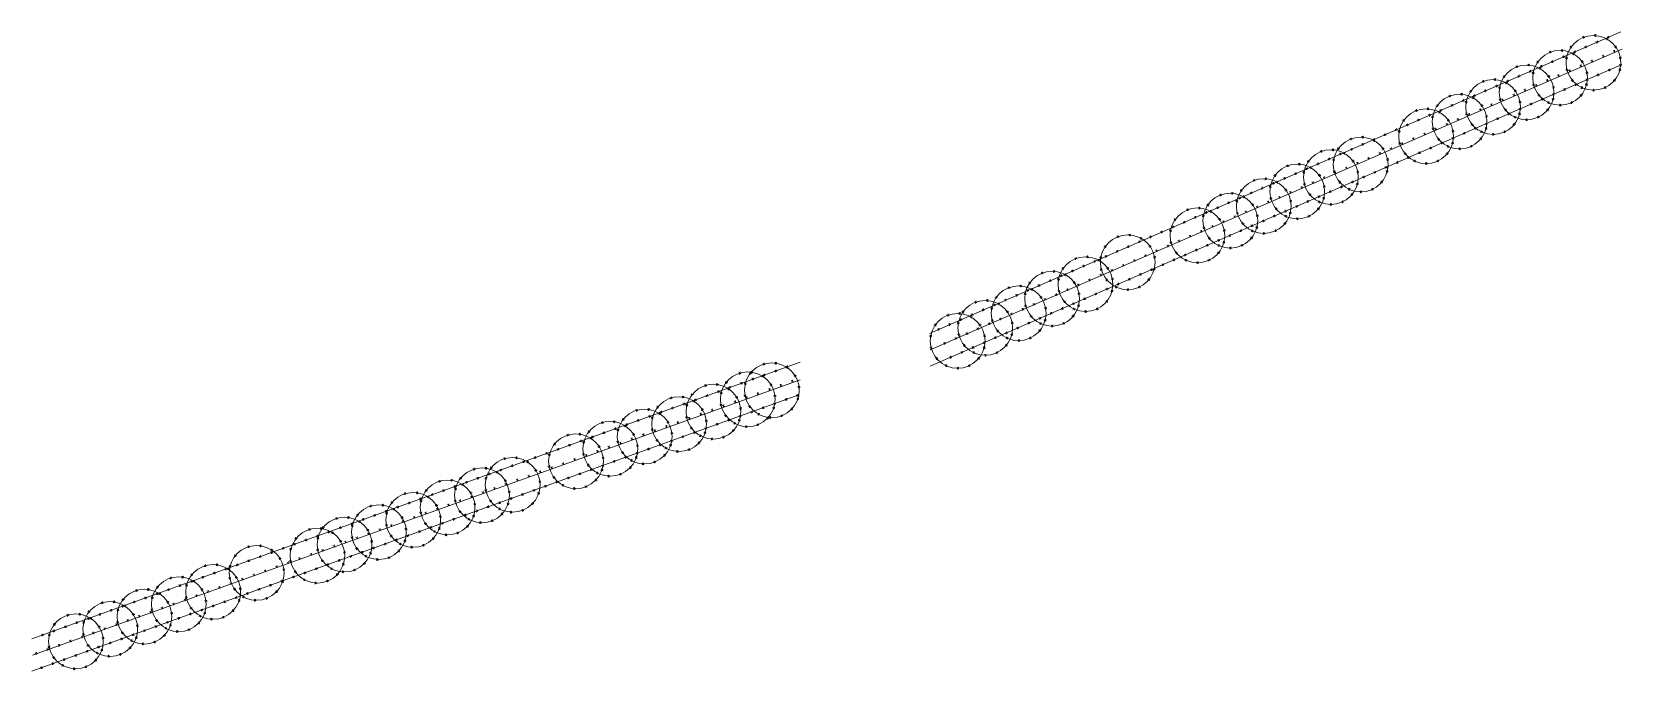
# Model space of a CAD drawing. Header units: metres. Extents: x -902 to -724, y 0 to 650.
# Drawn here: x -737.23 to -724.17, y 0.3 to 5.56 of the extents above.
import ezdxf

# ---------------------------------------------------------------- set-up
doc = ezdxf.new("R2010")
doc.units = ezdxf.units.M
doc.layers.add('D-BDGE', color=7, linetype='Continuous', lineweight=13)

msp = doc.modelspace()

# ---------------------------------------------------------------- linework, layer by layer
at = {"layer": 'D-BDGE', "lineweight": 9}
for p, q in [((-729.858, 3.08), (-724.18, 5.558)), ((-724.494, 5.518), (-724.476, 5.509)), ((-724.483, 5.523), (-724.487, 5.504)), ((-724.395, 5.535), (-724.382, 5.52)), ((-724.382, 5.536), (-724.394, 5.519)), ((-724.286, 5.504), (-724.303, 5.494)), ((-724.297, 5.509), (-724.292, 5.489)), ((-724.292, 5.517), (-724.275, 5.509)), ((-724.281, 5.523), (-724.285, 5.503)), ((-729.85, 2.944), (-724.169, 5.414)), ((-724.768, 5.395), (-724.75, 5.387)), ((-724.757, 5.401), (-724.761, 5.381)), ((-724.668, 5.413), (-724.656, 5.397)), ((-724.656, 5.413), (-724.668, 5.397)), ((-724.659, 5.357), (-724.641, 5.349)), ((-724.648, 5.363), (-724.652, 5.343)), ((-724.599, 5.431), (-724.58, 5.434)), ((-724.593, 5.442), (-724.585, 5.423)), ((-724.56, 5.381), (-724.577, 5.371)), ((-724.571, 5.386), (-724.566, 5.367)), ((-724.567, 5.397), (-724.549, 5.389)), ((-724.556, 5.403), (-724.56, 5.383)), ((-724.476, 5.437), (-724.458, 5.429)), ((-724.465, 5.443), (-724.469, 5.423)), ((-724.384, 5.477), (-724.366, 5.469)), ((-724.373, 5.483), (-724.377, 5.463)), ((-724.334, 5.363), (-724.316, 5.354)), ((-724.323, 5.368), (-724.327, 5.348)), ((-724.242, 5.403), (-724.225, 5.394)), ((-724.231, 5.408), (-724.235, 5.388)), ((-724.212, 5.434), (-724.232, 5.433)), ((-724.22, 5.444), (-724.224, 5.424)), ((-729.852, 2.81), (-724.172, 5.289)), ((-725.043, 5.275), (-725.025, 5.267)), ((-725.032, 5.281), (-725.035, 5.261)), ((-724.943, 5.293), (-724.931, 5.277)), ((-724.931, 5.293), (-724.943, 5.277)), ((-724.934, 5.237), (-724.916, 5.229)), ((-724.923, 5.243), (-724.927, 5.223)), ((-724.909, 5.214), (-724.893, 5.225)), ((-724.908, 5.226), (-724.893, 5.213)), ((-724.873, 5.308), (-724.854, 5.311)), ((-724.867, 5.319), (-724.859, 5.301)), ((-724.835, 5.261), (-724.852, 5.251)), ((-724.846, 5.266), (-724.841, 5.247)), ((-724.842, 5.277), (-724.824, 5.269)), ((-724.831, 5.283), (-724.835, 5.263)), ((-724.751, 5.317), (-724.733, 5.309)), ((-724.74, 5.323), (-724.744, 5.303)), ((-724.635, 5.337), (-724.619, 5.348)), ((-724.634, 5.349), (-724.619, 5.336)), ((-724.632, 5.248), (-724.613, 5.242)), ((-724.628, 5.236), (-724.617, 5.253)), ((-724.609, 5.243), (-724.591, 5.234)), ((-724.598, 5.248), (-724.602, 5.228)), ((-724.517, 5.283), (-724.499, 5.274)), ((-724.506, 5.288), (-724.51, 5.268)), ((-724.486, 5.312), (-724.506, 5.31)), ((-724.494, 5.321), (-724.498, 5.301)), ((-724.449, 5.218), (-724.467, 5.225)), ((-724.452, 5.229), (-724.464, 5.213)), ((-724.426, 5.323), (-724.408, 5.314)), ((-724.415, 5.328), (-724.419, 5.308)), ((-724.284, 5.248), (-724.266, 5.239)), ((-724.273, 5.254), (-724.277, 5.234)), ((-724.179, 5.251), (-724.196, 5.242)), ((-724.181, 5.239), (-724.195, 5.254)), ((-724.175, 5.34), (-724.193, 5.347)), ((-724.192, 5.288), (-724.175, 5.279)), ((-724.178, 5.352), (-724.19, 5.336)), ((-724.181, 5.294), (-724.185, 5.274)), ((-725.318, 5.155), (-725.3, 5.147)), ((-725.307, 5.161), (-725.31, 5.141)), ((-725.218, 5.173), (-725.206, 5.157)), ((-725.206, 5.173), (-725.218, 5.157)), ((-725.209, 5.117), (-725.191, 5.109)), ((-725.198, 5.123), (-725.202, 5.103)), ((-725.184, 5.094), (-725.168, 5.105)), ((-725.183, 5.106), (-725.168, 5.093)), ((-725.148, 5.188), (-725.129, 5.191)), ((-725.142, 5.199), (-725.134, 5.181)), ((-725.11, 5.141), (-725.127, 5.131)), ((-725.121, 5.146), (-725.116, 5.127)), ((-725.117, 5.157), (-725.099, 5.149)), ((-725.106, 5.163), (-725.11, 5.143)), ((-725.026, 5.197), (-725.008, 5.189)), ((-725.015, 5.203), (-725.019, 5.183)), ((-724.906, 5.125), (-724.887, 5.119)), ((-724.902, 5.113), (-724.891, 5.131)), ((-724.884, 5.123), (-724.866, 5.114)), ((-724.873, 5.128), (-724.877, 5.109)), ((-724.792, 5.163), (-724.774, 5.154)), ((-724.781, 5.168), (-724.785, 5.148)), ((-724.761, 5.192), (-724.781, 5.19)), ((-724.769, 5.201), (-724.773, 5.181)), ((-724.724, 5.098), (-724.742, 5.105)), ((-724.727, 5.109), (-724.739, 5.093)), ((-724.701, 5.203), (-724.683, 5.194)), ((-724.69, 5.208), (-724.694, 5.188)), ((-724.64, 5.094), (-724.644, 5.074)), ((-724.587, 5.157), (-724.568, 5.16)), ((-724.579, 5.148), (-724.576, 5.168)), ((-724.559, 5.128), (-724.541, 5.119)), ((-724.548, 5.134), (-724.552, 5.114)), ((-724.508, 5.093), (-724.492, 5.105)), ((-724.497, 5.089), (-724.503, 5.108)), ((-724.453, 5.129), (-724.47, 5.119)), ((-724.455, 5.116), (-724.469, 5.131)), ((-724.467, 5.168), (-724.449, 5.159)), ((-724.456, 5.174), (-724.46, 5.154)), ((-724.376, 5.208), (-724.358, 5.199)), ((-724.365, 5.214), (-724.369, 5.194)), ((-724.3, 5.096), (-724.319, 5.103)), ((-724.31, 5.09), (-724.308, 5.11)), ((-724.222, 5.16), (-724.242, 5.159)), ((-724.229, 5.15), (-724.236, 5.169)), ((-725.593, 5.035), (-725.575, 5.027)), ((-725.582, 5.041), (-725.585, 5.021)), ((-725.565, 4.963), (-725.568, 4.943)), ((-725.493, 5.053), (-725.481, 5.037)), ((-725.481, 5.053), (-725.493, 5.037)), ((-725.484, 4.997), (-725.466, 4.989)), ((-725.473, 5.003), (-725.477, 4.983)), ((-725.459, 4.974), (-725.442, 4.985)), ((-725.458, 4.986), (-725.443, 4.973)), ((-725.423, 5.068), (-725.403, 5.071)), ((-725.417, 5.079), (-725.409, 5.061)), ((-725.385, 5.021), (-725.402, 5.011)), ((-725.396, 5.026), (-725.391, 5.007)), ((-725.392, 5.037), (-725.374, 5.029)), ((-725.381, 5.043), (-725.385, 5.023)), ((-725.301, 5.077), (-725.283, 5.069)), ((-725.29, 5.083), (-725.294, 5.063)), ((-725.251, 4.963), (-725.233, 4.954)), ((-725.24, 4.968), (-725.244, 4.949)), ((-725.181, 5.005), (-725.162, 4.999)), ((-725.177, 4.993), (-725.166, 5.011)), ((-725.159, 5.003), (-725.141, 4.994)), ((-725.148, 5.008), (-725.152, 4.989)), ((-725.067, 5.043), (-725.049, 5.034)), ((-725.056, 5.048), (-725.06, 5.029)), ((-725.036, 5.072), (-725.056, 5.07)), ((-725.044, 5.081), (-725.048, 5.061)), ((-724.999, 4.978), (-725.017, 4.985)), ((-725.002, 4.989), (-725.014, 4.973)), ((-724.976, 5.083), (-724.958, 5.074)), ((-724.965, 5.088), (-724.969, 5.069)), ((-724.926, 4.968), (-724.908, 4.959)), ((-724.915, 4.974), (-724.919, 4.954)), ((-724.861, 5.034), (-724.842, 5.037)), ((-724.852, 5.026), (-724.85, 5.045)), ((-724.834, 5.008), (-724.816, 4.999)), ((-724.823, 5.014), (-724.827, 4.994)), ((-724.782, 4.971), (-724.766, 4.982)), ((-724.771, 4.967), (-724.777, 4.986)), ((-724.728, 5.009), (-724.745, 4.999)), ((-724.73, 4.996), (-724.744, 5.011)), ((-724.742, 5.048), (-724.724, 5.039)), ((-724.731, 5.054), (-724.735, 5.034)), ((-724.671, 4.948), (-724.685, 4.963)), ((-724.684, 4.947), (-724.673, 4.964)), ((-724.651, 5.088), (-724.633, 5.079)), ((-724.574, 4.973), (-724.593, 4.981)), ((-724.584, 4.967), (-724.582, 4.987)), ((-724.496, 5.038), (-724.516, 5.036)), ((-724.503, 5.027), (-724.509, 5.046)), ((-724.398, 5.071), (-724.411, 5.085)), ((-724.41, 5.07), (-724.399, 5.087)), ((-725.967, 4.839), (-725.959, 4.821)), ((-725.868, 4.915), (-725.85, 4.907)), ((-725.857, 4.921), (-725.86, 4.901)), ((-725.851, 4.837), (-725.833, 4.829)), ((-725.839, 4.843), (-725.843, 4.823)), ((-725.768, 4.933), (-725.756, 4.917)), ((-725.756, 4.933), (-725.768, 4.917)), ((-725.759, 4.877), (-725.741, 4.869)), ((-725.748, 4.883), (-725.752, 4.863)), ((-725.734, 4.854), (-725.717, 4.865)), ((-725.733, 4.866), (-725.718, 4.853)), ((-725.698, 4.948), (-725.678, 4.951)), ((-725.692, 4.959), (-725.684, 4.941)), ((-725.66, 4.901), (-725.677, 4.891)), ((-725.671, 4.906), (-725.666, 4.887)), ((-725.667, 4.917), (-725.649, 4.909)), ((-725.656, 4.923), (-725.66, 4.903)), ((-725.594, 4.841), (-725.598, 4.821)), ((-725.576, 4.957), (-725.558, 4.949)), ((-725.526, 4.843), (-725.508, 4.834)), ((-725.515, 4.848), (-725.518, 4.829)), ((-725.456, 4.885), (-725.437, 4.879)), ((-725.452, 4.873), (-725.441, 4.891)), ((-725.434, 4.883), (-725.416, 4.874)), ((-725.423, 4.888), (-725.427, 4.869)), ((-725.342, 4.923), (-725.324, 4.914)), ((-725.331, 4.928), (-725.335, 4.909)), ((-725.311, 4.952), (-725.331, 4.95)), ((-725.319, 4.961), (-725.323, 4.941)), ((-725.274, 4.858), (-725.292, 4.865)), ((-725.277, 4.869), (-725.289, 4.853)), ((-725.201, 4.848), (-725.183, 4.839)), ((-725.19, 4.854), (-725.194, 4.834)), ((-725.136, 4.914), (-725.116, 4.917)), ((-725.127, 4.906), (-725.125, 4.925)), ((-725.109, 4.888), (-725.091, 4.879)), ((-725.098, 4.894), (-725.102, 4.874)), ((-725.057, 4.851), (-725.04, 4.862)), ((-725.046, 4.847), (-725.052, 4.866)), ((-725.003, 4.889), (-725.02, 4.879)), ((-725.005, 4.876), (-725.019, 4.891)), ((-725.017, 4.928), (-724.999, 4.919)), ((-725.006, 4.934), (-725.01, 4.914)), ((-724.946, 4.828), (-724.96, 4.843)), ((-724.959, 4.827), (-724.948, 4.844)), ((-724.849, 4.853), (-724.867, 4.861)), ((-724.859, 4.847), (-724.857, 4.867)), ((-724.771, 4.918), (-724.791, 4.916)), ((-724.778, 4.907), (-724.784, 4.926)), ((-726.126, 4.717), (-726.108, 4.709)), ((-726.114, 4.723), (-726.118, 4.703)), ((-726.034, 4.757), (-726.016, 4.749)), ((-726.023, 4.763), (-726.027, 4.743)), ((-726.009, 4.734), (-725.992, 4.745)), ((-726.008, 4.746), (-725.993, 4.733)), ((-725.973, 4.828), (-725.953, 4.831)), ((-725.942, 4.797), (-725.924, 4.789)), ((-725.931, 4.803), (-725.935, 4.783)), ((-725.801, 4.723), (-725.783, 4.714)), ((-725.789, 4.728), (-725.793, 4.709)), ((-725.731, 4.765), (-725.712, 4.759)), ((-725.727, 4.753), (-725.716, 4.771)), ((-725.709, 4.763), (-725.691, 4.754)), ((-725.698, 4.768), (-725.702, 4.749)), ((-725.617, 4.803), (-725.599, 4.794)), ((-725.606, 4.808), (-725.61, 4.789)), ((-725.586, 4.832), (-725.606, 4.83)), ((-725.549, 4.738), (-725.567, 4.745)), ((-725.552, 4.749), (-725.564, 4.733)), ((-725.476, 4.728), (-725.458, 4.719)), ((-725.465, 4.734), (-725.468, 4.714)), ((-725.411, 4.794), (-725.391, 4.797)), ((-725.402, 4.786), (-725.4, 4.805)), ((-725.384, 4.768), (-725.366, 4.759)), ((-725.373, 4.774), (-725.377, 4.754)), ((-725.332, 4.731), (-725.315, 4.742)), ((-725.32, 4.727), (-725.327, 4.746)), ((-725.278, 4.769), (-725.295, 4.759)), ((-725.28, 4.756), (-725.293, 4.771)), ((-725.292, 4.808), (-725.274, 4.799)), ((-725.281, 4.814), (-725.285, 4.794)), ((-725.221, 4.708), (-725.235, 4.723)), ((-725.234, 4.707), (-725.223, 4.724)), ((-725.124, 4.733), (-725.142, 4.741)), ((-725.134, 4.727), (-725.132, 4.747)), ((-725.046, 4.798), (-725.066, 4.796)), ((-725.053, 4.787), (-725.059, 4.806)), ((-726.65, 4.579), (-726.632, 4.57)), ((-726.639, 4.585), (-726.642, 4.565)), ((-726.538, 4.597), (-726.55, 4.58)), ((-726.55, 4.596), (-726.538, 4.581)), ((-726.51, 4.595), (-726.491, 4.598)), ((-726.504, 4.606), (-726.496, 4.587)), ((-726.405, 4.682), (-726.387, 4.673)), ((-726.4, 4.597), (-726.383, 4.589)), ((-726.394, 4.687), (-726.398, 4.668)), ((-726.389, 4.603), (-726.393, 4.583)), ((-726.309, 4.637), (-726.291, 4.629)), ((-726.306, 4.699), (-726.293, 4.684)), ((-726.293, 4.699), (-726.305, 4.683)), ((-726.298, 4.643), (-726.302, 4.623)), ((-726.217, 4.677), (-726.199, 4.669)), ((-726.197, 4.668), (-726.215, 4.658)), ((-726.206, 4.683), (-726.21, 4.663)), ((-726.208, 4.673), (-726.203, 4.653)), ((-726.123, 4.598), (-726.143, 4.597)), ((-726.131, 4.608), (-726.135, 4.588)), ((-726.076, 4.603), (-726.058, 4.594)), ((-726.064, 4.608), (-726.068, 4.589)), ((-726.006, 4.645), (-725.987, 4.639)), ((-726.002, 4.633), (-725.991, 4.651)), ((-725.984, 4.643), (-725.966, 4.634)), ((-725.973, 4.648), (-725.977, 4.629)), ((-725.892, 4.683), (-725.874, 4.674)), ((-725.881, 4.688), (-725.885, 4.669)), ((-725.831, 4.574), (-725.835, 4.554)), ((-725.751, 4.608), (-725.733, 4.599)), ((-725.739, 4.614), (-725.743, 4.594)), ((-725.686, 4.674), (-725.666, 4.677)), ((-725.677, 4.666), (-725.675, 4.685)), ((-725.659, 4.648), (-725.641, 4.639)), ((-725.648, 4.654), (-725.652, 4.634)), ((-725.607, 4.611), (-725.59, 4.622)), ((-725.595, 4.607), (-725.602, 4.626)), ((-725.553, 4.649), (-725.57, 4.639)), ((-725.555, 4.636), (-725.568, 4.651)), ((-725.567, 4.688), (-725.549, 4.679)), ((-725.556, 4.694), (-725.56, 4.674)), ((-725.496, 4.588), (-725.51, 4.603)), ((-725.509, 4.587), (-725.498, 4.604)), ((-725.399, 4.613), (-725.417, 4.621)), ((-725.409, 4.607), (-725.407, 4.627)), ((-725.321, 4.678), (-725.341, 4.676)), ((-725.328, 4.667), (-725.334, 4.686)), ((-726.925, 4.461), (-726.907, 4.452)), ((-726.914, 4.466), (-726.918, 4.447)), ((-726.826, 4.478), (-726.813, 4.463)), ((-726.814, 4.479), (-726.825, 4.462)), ((-726.756, 4.443), (-726.76, 4.423)), ((-726.755, 4.492), (-726.736, 4.495)), ((-726.749, 4.503), (-726.741, 4.484)), ((-726.717, 4.447), (-726.735, 4.437)), ((-726.729, 4.452), (-726.724, 4.432)), ((-726.675, 4.477), (-726.658, 4.469)), ((-726.664, 4.483), (-726.668, 4.463)), ((-726.584, 4.517), (-726.566, 4.509)), ((-726.573, 4.523), (-726.577, 4.503)), ((-726.546, 4.501), (-726.53, 4.512)), ((-726.545, 4.513), (-726.53, 4.5)), ((-726.492, 4.557), (-726.474, 4.549)), ((-726.481, 4.563), (-726.485, 4.543)), ((-726.442, 4.565), (-726.459, 4.555)), ((-726.453, 4.57), (-726.448, 4.551)), ((-726.442, 4.443), (-726.424, 4.434)), ((-726.431, 4.448), (-726.435, 4.429)), ((-726.368, 4.496), (-726.388, 4.494)), ((-726.376, 4.505), (-726.38, 4.485)), ((-726.35, 4.483), (-726.333, 4.474)), ((-726.339, 4.488), (-726.343, 4.469)), ((-726.259, 4.523), (-726.241, 4.514)), ((-726.248, 4.528), (-726.252, 4.509)), ((-726.167, 4.563), (-726.149, 4.554)), ((-726.156, 4.568), (-726.16, 4.549)), ((-726.117, 4.448), (-726.099, 4.439)), ((-726.106, 4.454), (-726.11, 4.434)), ((-726.086, 4.504), (-726.105, 4.511)), ((-726.089, 4.516), (-726.101, 4.5)), ((-726.026, 4.488), (-726.008, 4.479)), ((-726.014, 4.494), (-726.018, 4.474)), ((-725.961, 4.554), (-725.941, 4.557)), ((-725.952, 4.546), (-725.95, 4.565)), ((-725.934, 4.528), (-725.916, 4.519)), ((-725.923, 4.534), (-725.927, 4.514)), ((-725.882, 4.491), (-725.865, 4.502)), ((-725.87, 4.487), (-725.877, 4.506)), ((-725.842, 4.568), (-725.824, 4.559)), ((-725.771, 4.468), (-725.785, 4.483)), ((-725.784, 4.467), (-725.773, 4.484)), ((-725.674, 4.493), (-725.692, 4.501)), ((-725.684, 4.487), (-725.682, 4.507)), ((-725.596, 4.558), (-725.616, 4.556)), ((-725.603, 4.547), (-725.609, 4.566)), ((-727.2, 4.341), (-727.182, 4.332)), ((-727.189, 4.346), (-727.193, 4.327)), ((-727.101, 4.358), (-727.088, 4.343)), ((-727.089, 4.359), (-727.1, 4.342)), ((-727.042, 4.317), (-727.024, 4.309)), ((-727.031, 4.323), (-727.035, 4.303)), ((-727.031, 4.374), (-727.011, 4.377)), ((-727.025, 4.385), (-727.017, 4.366)), ((-726.992, 4.327), (-727.01, 4.317)), ((-727.004, 4.332), (-726.999, 4.312)), ((-726.95, 4.357), (-726.932, 4.349)), ((-726.939, 4.363), (-726.943, 4.343)), ((-726.859, 4.397), (-726.841, 4.389)), ((-726.848, 4.403), (-726.852, 4.383)), ((-726.791, 4.398), (-726.775, 4.409)), ((-726.79, 4.41), (-726.775, 4.397)), ((-726.784, 4.297), (-726.773, 4.314)), ((-726.767, 4.437), (-726.749, 4.429)), ((-726.717, 4.323), (-726.699, 4.314)), ((-726.706, 4.328), (-726.71, 4.309)), ((-726.644, 4.377), (-726.664, 4.376)), ((-726.652, 4.387), (-726.655, 4.367)), ((-726.625, 4.363), (-726.607, 4.354)), ((-726.614, 4.368), (-726.618, 4.349)), ((-726.543, 4.412), (-726.524, 4.406)), ((-726.539, 4.4), (-726.529, 4.417)), ((-726.534, 4.403), (-726.516, 4.394)), ((-726.523, 4.408), (-726.527, 4.388)), ((-726.498, 4.321), (-726.479, 4.324)), ((-726.49, 4.312), (-726.487, 4.332)), ((-726.392, 4.328), (-726.374, 4.319)), ((-726.381, 4.334), (-726.385, 4.314)), ((-726.335, 4.312), (-726.352, 4.303)), ((-726.337, 4.3), (-726.351, 4.315)), ((-726.331, 4.401), (-726.349, 4.409)), ((-726.334, 4.413), (-726.346, 4.397)), ((-726.3, 4.368), (-726.283, 4.359)), ((-726.289, 4.374), (-726.293, 4.354)), ((-726.209, 4.408), (-726.191, 4.399)), ((-726.198, 4.414), (-726.202, 4.394)), ((-726.133, 4.324), (-726.153, 4.323)), ((-726.14, 4.314), (-726.147, 4.333)), ((-726.09, 4.415), (-726.107, 4.405)), ((-726.092, 4.403), (-726.106, 4.417)), ((-727.475, 4.221), (-727.457, 4.212)), ((-727.464, 4.226), (-727.468, 4.207)), ((-727.376, 4.238), (-727.363, 4.223)), ((-727.364, 4.239), (-727.375, 4.222)), ((-727.317, 4.197), (-727.299, 4.189)), ((-727.306, 4.203), (-727.31, 4.183)), ((-727.306, 4.254), (-727.286, 4.257)), ((-727.3, 4.265), (-727.292, 4.246)), ((-727.267, 4.207), (-727.285, 4.197)), ((-727.279, 4.212), (-727.274, 4.192)), ((-727.225, 4.237), (-727.207, 4.229)), ((-727.214, 4.243), (-727.218, 4.223)), ((-727.134, 4.277), (-727.116, 4.269)), ((-727.123, 4.283), (-727.127, 4.263)), ((-727.067, 4.28), (-727.05, 4.291)), ((-727.066, 4.292), (-727.051, 4.279)), ((-727.064, 4.191), (-727.044, 4.185)), ((-727.059, 4.179), (-727.049, 4.196)), ((-726.992, 4.203), (-726.974, 4.194)), ((-726.981, 4.208), (-726.985, 4.189)), ((-726.919, 4.257), (-726.939, 4.256)), ((-726.927, 4.267), (-726.93, 4.247)), ((-726.9, 4.243), (-726.882, 4.234)), ((-726.889, 4.248), (-726.893, 4.229)), ((-726.809, 4.283), (-726.791, 4.274)), ((-726.798, 4.288), (-726.802, 4.269)), ((-726.788, 4.309), (-726.769, 4.303)), ((-726.743, 4.218), (-726.723, 4.221)), ((-726.734, 4.209), (-726.732, 4.229)), ((-726.667, 4.208), (-726.649, 4.199)), ((-726.656, 4.214), (-726.66, 4.194)), ((-726.61, 4.194), (-726.628, 4.185)), ((-726.612, 4.182), (-726.626, 4.197)), ((-726.606, 4.283), (-726.625, 4.29)), ((-726.61, 4.295), (-726.621, 4.279)), ((-726.575, 4.248), (-726.558, 4.239)), ((-726.564, 4.254), (-726.568, 4.234)), ((-726.484, 4.288), (-726.466, 4.279)), ((-726.473, 4.294), (-726.477, 4.274)), ((-726.419, 4.257), (-726.403, 4.269)), ((-726.408, 4.253), (-726.414, 4.272)), ((-726.378, 4.221), (-726.398, 4.22)), ((-726.385, 4.211), (-726.391, 4.23)), ((-726.309, 4.235), (-726.322, 4.249)), ((-726.321, 4.234), (-726.31, 4.251)), ((-726.211, 4.26), (-726.23, 4.267)), ((-726.221, 4.254), (-726.219, 4.274)), ((-727.746, 4.1), (-727.728, 4.091)), ((-727.735, 4.105), (-727.738, 4.086)), ((-727.646, 4.117), (-727.634, 4.102)), ((-727.634, 4.117), (-727.646, 4.101)), ((-727.617, 4.04), (-727.6, 4.051)), ((-727.616, 4.052), (-727.601, 4.039)), ((-727.592, 4.077), (-727.574, 4.069)), ((-727.581, 4.083), (-727.585, 4.063)), ((-727.581, 4.134), (-727.561, 4.137)), ((-727.575, 4.145), (-727.567, 4.126)), ((-727.538, 4.086), (-727.555, 4.076)), ((-727.549, 4.091), (-727.544, 4.071)), ((-727.5, 4.117), (-727.482, 4.109)), ((-727.489, 4.123), (-727.493, 4.103)), ((-727.409, 4.157), (-727.391, 4.149)), ((-727.398, 4.163), (-727.402, 4.143)), ((-727.342, 4.16), (-727.325, 4.171)), ((-727.341, 4.172), (-727.326, 4.159)), ((-727.339, 4.071), (-727.319, 4.065)), ((-727.334, 4.059), (-727.324, 4.076)), ((-727.267, 4.083), (-727.249, 4.074)), ((-727.256, 4.088), (-727.26, 4.069)), ((-727.194, 4.137), (-727.213, 4.136)), ((-727.202, 4.147), (-727.205, 4.127)), ((-727.175, 4.123), (-727.157, 4.114)), ((-727.156, 4.043), (-727.175, 4.05)), ((-727.159, 4.055), (-727.171, 4.039)), ((-727.164, 4.128), (-727.168, 4.109)), ((-727.084, 4.163), (-727.066, 4.154)), ((-727.073, 4.168), (-727.077, 4.149)), ((-727.023, 4.054), (-727.027, 4.034)), ((-727.019, 4.1), (-726.999, 4.103)), ((-727.01, 4.091), (-727.008, 4.111)), ((-726.942, 4.088), (-726.924, 4.079)), ((-726.931, 4.094), (-726.935, 4.074)), ((-726.928, 4.032), (-726.934, 4.051)), ((-726.885, 4.074), (-726.903, 4.065)), ((-726.887, 4.062), (-726.901, 4.077)), ((-726.881, 4.163), (-726.9, 4.17)), ((-726.885, 4.175), (-726.896, 4.159)), ((-726.85, 4.128), (-726.832, 4.119)), ((-726.839, 4.134), (-726.843, 4.114)), ((-726.759, 4.168), (-726.741, 4.159)), ((-726.748, 4.174), (-726.752, 4.154)), ((-726.742, 4.033), (-726.74, 4.053)), ((-726.653, 4.103), (-726.673, 4.102)), ((-726.66, 4.093), (-726.667, 4.112)), ((-726.664, 4.155), (-726.648, 4.166)), ((-726.653, 4.151), (-726.659, 4.17)), ((-726.553, 4.132), (-726.567, 4.146)), ((-726.566, 4.131), (-726.555, 4.148)), ((-726.456, 4.157), (-726.474, 4.164)), ((-726.466, 4.151), (-726.464, 4.171)), ((-727.948, 3.923), (-727.951, 3.903)), ((-727.887, 3.919), (-727.87, 3.93)), ((-727.886, 3.931), (-727.871, 3.918)), ((-727.867, 3.957), (-727.849, 3.949)), ((-727.856, 3.963), (-727.86, 3.943)), ((-727.851, 4.013), (-727.831, 4.016)), ((-727.845, 4.024), (-727.837, 4.005)), ((-727.775, 3.997), (-727.757, 3.989)), ((-727.764, 4.003), (-727.768, 3.983)), ((-727.684, 4.037), (-727.666, 4.029)), ((-727.673, 4.043), (-727.676, 4.023)), ((-727.634, 3.923), (-727.616, 3.914)), ((-727.623, 3.928), (-727.626, 3.909)), ((-727.613, 3.951), (-727.594, 3.945)), ((-727.609, 3.939), (-727.599, 3.956)), ((-727.542, 3.963), (-727.524, 3.954)), ((-727.531, 3.968), (-727.535, 3.949)), ((-727.464, 4.016), (-727.484, 4.015)), ((-727.472, 4.026), (-727.476, 4.006)), ((-727.45, 4.003), (-727.432, 3.994)), ((-727.426, 3.922), (-727.445, 3.929)), ((-727.439, 4.008), (-727.443, 3.989)), ((-727.43, 3.934), (-727.442, 3.918)), ((-727.359, 4.043), (-727.341, 4.034)), ((-727.348, 4.048), (-727.352, 4.029)), ((-727.309, 3.928), (-727.291, 3.919)), ((-727.298, 3.934), (-727.302, 3.914)), ((-727.294, 3.98), (-727.274, 3.983)), ((-727.285, 3.971), (-727.283, 3.991)), ((-727.217, 3.968), (-727.199, 3.959)), ((-727.215, 3.917), (-727.198, 3.928)), ((-727.206, 3.974), (-727.21, 3.954)), ((-727.203, 3.912), (-727.209, 3.931)), ((-727.16, 3.954), (-727.178, 3.945)), ((-727.162, 3.942), (-727.176, 3.957)), ((-727.125, 4.008), (-727.107, 3.999)), ((-727.114, 4.014), (-727.118, 3.994)), ((-727.034, 4.048), (-727.016, 4.039)), ((-727.006, 3.919), (-727.025, 3.926)), ((-727.017, 3.913), (-727.015, 3.933)), ((-726.928, 3.983), (-726.948, 3.982)), ((-726.935, 3.973), (-726.942, 3.992)), ((-726.94, 4.037), (-726.923, 4.048)), ((-726.829, 4.014), (-726.843, 4.028)), ((-726.841, 4.013), (-726.831, 4.03)), ((-726.731, 4.039), (-726.75, 4.046)), ((-728.424, 3.792), (-728.404, 3.795)), ((-728.417, 3.802), (-728.409, 3.784)), ((-728.318, 3.879), (-728.3, 3.87)), ((-728.307, 3.884), (-728.311, 3.865)), ((-728.234, 3.797), (-728.216, 3.789)), ((-728.222, 3.803), (-728.226, 3.783)), ((-728.219, 3.896), (-728.206, 3.881)), ((-728.206, 3.896), (-728.218, 3.88)), ((-728.142, 3.837), (-728.124, 3.829)), ((-728.131, 3.843), (-728.135, 3.823)), ((-728.11, 3.865), (-728.128, 3.855)), ((-728.121, 3.87), (-728.116, 3.85)), ((-728.036, 3.795), (-728.056, 3.794)), ((-728.05, 3.877), (-728.032, 3.869)), ((-728.044, 3.804), (-728.048, 3.785)), ((-728.039, 3.883), (-728.043, 3.863)), ((-727.959, 3.917), (-727.941, 3.909)), ((-727.909, 3.803), (-727.891, 3.794)), ((-727.897, 3.808), (-727.901, 3.789)), ((-727.884, 3.83), (-727.865, 3.824)), ((-727.88, 3.818), (-727.869, 3.835)), ((-727.817, 3.843), (-727.799, 3.834)), ((-727.806, 3.848), (-727.81, 3.829)), ((-727.725, 3.883), (-727.707, 3.874)), ((-727.714, 3.888), (-727.718, 3.869)), ((-727.584, 3.808), (-727.566, 3.799)), ((-727.573, 3.814), (-727.576, 3.794)), ((-727.569, 3.86), (-727.549, 3.863)), ((-727.56, 3.851), (-727.558, 3.871)), ((-727.492, 3.848), (-727.474, 3.839)), ((-727.489, 3.797), (-727.473, 3.808)), ((-727.481, 3.854), (-727.485, 3.834)), ((-727.478, 3.793), (-727.484, 3.811)), ((-727.431, 3.833), (-727.448, 3.824)), ((-727.432, 3.821), (-727.446, 3.835)), ((-727.4, 3.888), (-727.382, 3.879)), ((-727.389, 3.894), (-727.393, 3.874)), ((-727.379, 3.774), (-727.393, 3.788)), ((-727.391, 3.773), (-727.381, 3.79)), ((-727.281, 3.799), (-727.3, 3.806)), ((-727.292, 3.793), (-727.29, 3.813)), ((-727.203, 3.863), (-727.223, 3.862)), ((-727.21, 3.853), (-727.217, 3.872)), ((-727.104, 3.894), (-727.118, 3.908)), ((-727.116, 3.893), (-727.106, 3.91)), ((-728.664, 3.699), (-728.646, 3.691)), ((-728.653, 3.705), (-728.657, 3.685)), ((-728.565, 3.717), (-728.552, 3.701)), ((-728.553, 3.717), (-728.564, 3.701)), ((-728.508, 3.677), (-728.491, 3.669)), ((-728.497, 3.683), (-728.501, 3.663)), ((-728.457, 3.685), (-728.474, 3.675)), ((-728.468, 3.69), (-728.463, 3.671)), ((-728.459, 3.697), (-728.443, 3.709)), ((-728.458, 3.71), (-728.443, 3.696)), ((-728.417, 3.717), (-728.399, 3.709)), ((-728.406, 3.723), (-728.41, 3.703)), ((-728.325, 3.757), (-728.307, 3.749)), ((-728.314, 3.763), (-728.318, 3.743)), ((-728.184, 3.683), (-728.166, 3.674)), ((-728.172, 3.688), (-728.176, 3.669)), ((-728.092, 3.723), (-728.074, 3.714)), ((-728.081, 3.728), (-728.085, 3.709)), ((-727.999, 3.701), (-728.018, 3.708)), ((-728.002, 3.713), (-728.014, 3.697)), ((-728, 3.763), (-727.982, 3.754)), ((-727.989, 3.768), (-727.993, 3.749)), ((-727.859, 3.688), (-727.841, 3.679)), ((-727.847, 3.694), (-727.851, 3.674)), ((-727.839, 3.739), (-727.819, 3.742)), ((-727.83, 3.73), (-727.828, 3.75)), ((-727.767, 3.728), (-727.749, 3.719)), ((-727.756, 3.734), (-727.76, 3.714)), ((-727.76, 3.675), (-727.743, 3.687)), ((-727.748, 3.671), (-727.755, 3.69)), ((-727.675, 3.768), (-727.657, 3.759)), ((-727.664, 3.774), (-727.668, 3.754)), ((-727.649, 3.653), (-727.663, 3.667)), ((-727.661, 3.652), (-727.651, 3.669)), ((-727.552, 3.678), (-727.57, 3.685)), ((-727.562, 3.672), (-727.56, 3.692)), ((-727.474, 3.742), (-727.494, 3.741)), ((-727.481, 3.732), (-727.487, 3.751)), ((-728.939, 3.58), (-728.921, 3.571)), ((-728.928, 3.585), (-728.932, 3.566)), ((-728.839, 3.597), (-728.827, 3.582)), ((-728.827, 3.597), (-728.839, 3.581)), ((-728.806, 3.518), (-728.789, 3.529)), ((-728.805, 3.53), (-728.79, 3.517)), ((-728.783, 3.558), (-728.766, 3.549)), ((-728.772, 3.563), (-728.776, 3.543)), ((-728.77, 3.612), (-728.75, 3.615)), ((-728.764, 3.623), (-728.756, 3.605)), ((-728.731, 3.566), (-728.748, 3.556)), ((-728.742, 3.571), (-728.737, 3.551)), ((-728.692, 3.598), (-728.674, 3.589)), ((-728.681, 3.603), (-728.685, 3.583)), ((-728.6, 3.638), (-728.582, 3.629)), ((-728.589, 3.643), (-728.593, 3.623)), ((-728.539, 3.528), (-728.543, 3.509)), ((-728.458, 3.563), (-728.441, 3.554)), ((-728.456, 3.608), (-728.437, 3.603)), ((-728.452, 3.597), (-728.442, 3.614)), ((-728.447, 3.568), (-728.451, 3.549)), ((-728.383, 3.616), (-728.403, 3.614)), ((-728.403, 3.509), (-728.4, 3.529)), ((-728.391, 3.625), (-728.395, 3.605)), ((-728.367, 3.603), (-728.349, 3.594)), ((-728.345, 3.522), (-728.364, 3.529)), ((-728.356, 3.608), (-728.36, 3.589)), ((-728.349, 3.533), (-728.36, 3.517)), ((-728.275, 3.643), (-728.257, 3.634)), ((-728.264, 3.648), (-728.268, 3.629)), ((-728.225, 3.528), (-728.207, 3.519)), ((-728.214, 3.534), (-728.218, 3.514)), ((-728.134, 3.568), (-728.116, 3.559)), ((-728.122, 3.574), (-728.126, 3.554)), ((-728.053, 3.511), (-728.06, 3.53)), ((-728.042, 3.608), (-728.024, 3.599)), ((-728.031, 3.614), (-728.035, 3.594)), ((-728.003, 3.612), (-728.02, 3.602)), ((-728.005, 3.6), (-728.019, 3.614)), ((-727.95, 3.648), (-727.932, 3.639)), ((-727.939, 3.654), (-727.943, 3.634)), ((-729.213, 3.46), (-729.195, 3.451)), ((-729.202, 3.465), (-729.206, 3.446)), ((-729.15, 3.398), (-729.132, 3.389)), ((-729.139, 3.403), (-729.143, 3.383)), ((-729.114, 3.477), (-729.101, 3.462)), ((-729.101, 3.477), (-729.113, 3.461)), ((-729.08, 3.399), (-729.064, 3.41)), ((-729.079, 3.411), (-729.064, 3.398)), ((-729.058, 3.438), (-729.04, 3.429)), ((-729.047, 3.443), (-729.051, 3.423)), ((-729.044, 3.493), (-729.025, 3.496)), ((-729.038, 3.503), (-729.03, 3.485)), ((-729.005, 3.446), (-729.023, 3.436)), ((-729.016, 3.451), (-729.012, 3.431)), ((-728.967, 3.478), (-728.949, 3.469)), ((-728.956, 3.483), (-728.96, 3.463)), ((-728.875, 3.518), (-728.857, 3.509)), ((-728.864, 3.523), (-728.868, 3.503)), ((-728.825, 3.403), (-728.807, 3.394)), ((-728.814, 3.408), (-728.818, 3.389)), ((-728.803, 3.429), (-728.783, 3.423)), ((-728.798, 3.418), (-728.788, 3.435)), ((-728.733, 3.443), (-728.716, 3.434)), ((-728.722, 3.448), (-728.726, 3.429)), ((-728.657, 3.496), (-728.677, 3.495)), ((-728.665, 3.505), (-728.669, 3.486)), ((-728.642, 3.483), (-728.624, 3.474)), ((-728.62, 3.402), (-728.638, 3.409)), ((-728.631, 3.488), (-728.635, 3.469)), ((-728.623, 3.414), (-728.635, 3.398)), ((-728.55, 3.523), (-728.532, 3.514)), ((-728.5, 3.408), (-728.482, 3.399)), ((-728.489, 3.414), (-728.493, 3.394)), ((-728.411, 3.518), (-728.392, 3.521)), ((-728.408, 3.448), (-728.391, 3.439)), ((-728.397, 3.454), (-728.401, 3.434)), ((-728.349, 3.433), (-728.367, 3.423)), ((-728.351, 3.421), (-728.365, 3.435)), ((-728.332, 3.454), (-728.316, 3.465)), ((-728.321, 3.45), (-728.327, 3.469)), ((-728.317, 3.488), (-728.299, 3.479)), ((-728.306, 3.494), (-728.31, 3.474)), ((-728.222, 3.432), (-728.236, 3.446)), ((-728.234, 3.43), (-728.224, 3.448)), ((-728.124, 3.457), (-728.143, 3.464)), ((-728.135, 3.451), (-728.132, 3.47)), ((-728.046, 3.521), (-728.066, 3.52)), ((-729.487, 3.34), (-729.469, 3.331)), ((-729.476, 3.346), (-729.48, 3.326)), ((-729.425, 3.278), (-729.407, 3.269)), ((-729.414, 3.283), (-729.418, 3.263)), ((-729.388, 3.357), (-729.375, 3.342)), ((-729.376, 3.358), (-729.387, 3.341)), ((-729.354, 3.291), (-729.339, 3.278)), ((-729.354, 3.279), (-729.338, 3.29)), ((-729.333, 3.318), (-729.315, 3.309)), ((-729.322, 3.323), (-729.326, 3.303)), ((-729.319, 3.373), (-729.299, 3.376)), ((-729.313, 3.384), (-729.305, 3.365)), ((-729.279, 3.326), (-729.297, 3.316)), ((-729.291, 3.331), (-729.286, 3.312)), ((-729.242, 3.358), (-729.224, 3.349)), ((-729.231, 3.363), (-729.235, 3.343)), ((-729.214, 3.266), (-729.217, 3.246)), ((-729.1, 3.283), (-729.082, 3.274)), ((-729.089, 3.288), (-729.093, 3.269)), ((-729.077, 3.309), (-729.058, 3.304)), ((-729.073, 3.298), (-729.062, 3.315)), ((-729.008, 3.323), (-728.99, 3.314)), ((-728.997, 3.328), (-729.001, 3.309)), ((-728.931, 3.376), (-728.951, 3.375)), ((-728.939, 3.386), (-728.943, 3.366)), ((-728.917, 3.363), (-728.899, 3.354)), ((-728.894, 3.282), (-728.913, 3.289)), ((-728.906, 3.368), (-728.91, 3.349)), ((-728.897, 3.294), (-728.909, 3.278)), ((-728.775, 3.288), (-728.757, 3.279)), ((-728.764, 3.294), (-728.768, 3.274)), ((-728.758, 3.338), (-728.738, 3.341)), ((-728.749, 3.33), (-728.747, 3.349)), ((-728.683, 3.328), (-728.666, 3.319)), ((-728.679, 3.275), (-728.662, 3.286)), ((-728.672, 3.334), (-728.676, 3.314)), ((-728.667, 3.271), (-728.674, 3.29)), ((-728.624, 3.313), (-728.641, 3.303)), ((-728.626, 3.301), (-728.64, 3.315)), ((-728.592, 3.368), (-728.574, 3.359)), ((-728.581, 3.374), (-728.585, 3.354)), ((-728.568, 3.252), (-728.582, 3.267)), ((-728.58, 3.251), (-728.57, 3.268)), ((-728.47, 3.277), (-728.489, 3.285)), ((-728.481, 3.271), (-728.479, 3.291)), ((-728.393, 3.342), (-728.413, 3.34)), ((-728.399, 3.331), (-728.406, 3.35)), ((-729.82, 3.146), (-729.8, 3.149)), ((-729.814, 3.157), (-729.806, 3.138)), ((-729.714, 3.233), (-729.696, 3.224)), ((-729.703, 3.239), (-729.707, 3.219)), ((-729.7, 3.158), (-729.682, 3.149)), ((-729.689, 3.163), (-729.693, 3.143)), ((-729.629, 3.159), (-729.612, 3.17)), ((-729.628, 3.171), (-729.613, 3.158)), ((-729.615, 3.25), (-729.602, 3.235)), ((-729.603, 3.251), (-729.614, 3.234)), ((-729.608, 3.198), (-729.59, 3.189)), ((-729.597, 3.203), (-729.601, 3.183)), ((-729.593, 3.253), (-729.573, 3.256)), ((-729.587, 3.264), (-729.579, 3.245)), ((-729.507, 3.219), (-729.524, 3.209)), ((-729.518, 3.224), (-729.513, 3.205)), ((-729.517, 3.238), (-729.499, 3.229)), ((-729.506, 3.243), (-729.51, 3.223)), ((-729.433, 3.15), (-729.453, 3.148)), ((-729.441, 3.159), (-729.445, 3.139)), ((-729.375, 3.163), (-729.357, 3.154)), ((-729.364, 3.168), (-729.368, 3.149)), ((-729.351, 3.19), (-729.332, 3.184)), ((-729.347, 3.178), (-729.337, 3.195)), ((-729.283, 3.203), (-729.265, 3.194)), ((-729.272, 3.208), (-729.276, 3.189)), ((-729.206, 3.257), (-729.226, 3.255)), ((-729.192, 3.243), (-729.174, 3.234)), ((-729.168, 3.162), (-729.187, 3.17)), ((-729.181, 3.248), (-729.185, 3.229)), ((-729.172, 3.174), (-729.183, 3.158)), ((-729.05, 3.168), (-729.032, 3.159)), ((-729.039, 3.174), (-729.043, 3.154)), ((-729.032, 3.219), (-729.013, 3.222)), ((-729.023, 3.21), (-729.021, 3.23)), ((-728.958, 3.208), (-728.94, 3.199)), ((-728.953, 3.155), (-728.937, 3.166)), ((-728.947, 3.214), (-728.951, 3.194)), ((-728.942, 3.151), (-728.948, 3.17)), ((-728.898, 3.193), (-728.916, 3.183)), ((-728.9, 3.181), (-728.914, 3.195)), ((-728.867, 3.248), (-728.849, 3.239)), ((-728.856, 3.254), (-728.86, 3.234)), ((-728.842, 3.133), (-728.856, 3.147)), ((-728.855, 3.131), (-728.844, 3.149)), ((-728.745, 3.158), (-728.764, 3.165)), ((-728.755, 3.152), (-728.753, 3.171)), ((-728.667, 3.222), (-728.687, 3.221)), ((-728.674, 3.212), (-728.68, 3.231)), ((-729.856, 3.052), (-729.839, 3.063)), ((-729.855, 3.064), (-729.84, 3.051)), ((-729.792, 3.118), (-729.774, 3.109)), ((-729.781, 3.123), (-729.784, 3.103)), ((-729.731, 3.008), (-729.734, 2.989)), ((-729.65, 3.043), (-729.632, 3.034)), ((-729.639, 3.048), (-729.643, 3.029)), ((-729.626, 3.07), (-729.606, 3.064)), ((-729.621, 3.058), (-729.611, 3.075)), ((-729.558, 3.083), (-729.54, 3.074)), ((-729.547, 3.088), (-729.551, 3.069)), ((-729.467, 3.123), (-729.449, 3.114)), ((-729.456, 3.128), (-729.46, 3.109)), ((-729.417, 3.008), (-729.399, 2.999)), ((-729.395, 3.055), (-729.414, 3.063)), ((-729.399, 3.067), (-729.41, 3.051)), ((-729.406, 3.014), (-729.41, 2.994)), ((-729.325, 3.048), (-729.307, 3.039)), ((-729.314, 3.054), (-729.318, 3.034)), ((-729.307, 3.099), (-729.287, 3.102)), ((-729.298, 3.09), (-729.296, 3.11)), ((-729.233, 3.088), (-729.215, 3.079)), ((-729.227, 3.035), (-729.211, 3.047)), ((-729.222, 3.094), (-729.226, 3.074)), ((-729.216, 3.031), (-729.222, 3.05)), ((-729.172, 3.073), (-729.19, 3.064)), ((-729.174, 3.061), (-729.188, 3.076)), ((-729.142, 3.128), (-729.124, 3.119)), ((-729.131, 3.134), (-729.135, 3.114)), ((-729.117, 3.013), (-729.131, 3.027)), ((-729.129, 3.012), (-729.119, 3.029)), ((-729.019, 3.038), (-729.038, 3.045)), ((-729.03, 3.032), (-729.028, 3.052)), ((-728.941, 3.102), (-728.961, 3.101)), ((-728.948, 3.092), (-728.955, 3.111)), ((-729.853, 2.963), (-729.834, 2.957)), ((-729.848, 2.951), (-729.838, 2.968)), ((-729.808, 2.872), (-729.788, 2.875)), ((-729.799, 2.863), (-729.797, 2.883)), ((-729.742, 3.003), (-729.724, 2.994)), ((-729.692, 2.888), (-729.674, 2.879)), ((-729.681, 2.894), (-729.684, 2.874)), ((-729.6, 2.928), (-729.582, 2.919)), ((-729.589, 2.934), (-729.593, 2.914)), ((-729.581, 2.979), (-729.561, 2.982)), ((-729.572, 2.97), (-729.57, 2.99)), ((-729.508, 2.968), (-729.49, 2.959)), ((-729.502, 2.916), (-729.485, 2.927)), ((-729.497, 2.974), (-729.501, 2.954)), ((-729.49, 2.912), (-729.496, 2.93)), ((-729.443, 2.875), (-729.463, 2.874)), ((-729.45, 2.865), (-729.456, 2.884)), ((-729.399, 2.966), (-729.417, 2.957)), ((-729.401, 2.954), (-729.415, 2.969)), ((-729.391, 2.893), (-729.405, 2.907)), ((-729.403, 2.892), (-729.393, 2.909)), ((-729.293, 2.918), (-729.312, 2.925)), ((-729.304, 2.912), (-729.302, 2.932)), ((-729.216, 2.982), (-729.235, 2.981)), ((-729.222, 2.972), (-729.229, 2.991)), ((-737.227, 0.57), (-730.919, 2.843)), ((-731.423, 2.758), (-731.406, 2.748)), ((-731.412, 2.763), (-731.417, 2.743)), ((-731.337, 2.752), (-731.317, 2.754)), ((-731.33, 2.763), (-731.323, 2.744)), ((-731.323, 2.769), (-731.311, 2.752)), ((-731.311, 2.768), (-731.323, 2.753)), ((-731.226, 2.832), (-731.208, 2.822)), ((-731.214, 2.837), (-731.219, 2.818)), ((-731.211, 2.747), (-731.216, 2.728)), ((-731.128, 2.776), (-731.111, 2.766)), ((-731.113, 2.842), (-731.126, 2.827)), ((-731.125, 2.843), (-731.114, 2.827)), ((-731.117, 2.781), (-731.122, 2.762)), ((-731.019, 2.805), (-731.037, 2.796)), ((-731.034, 2.81), (-731.017, 2.8)), ((-731.03, 2.81), (-731.026, 2.791)), ((-731.023, 2.815), (-731.028, 2.795)), ((-729.729, 2.809), (-729.712, 2.82)), ((-729.717, 2.805), (-729.724, 2.823)), ((-729.618, 2.786), (-729.632, 2.8)), ((-729.63, 2.785), (-729.62, 2.802)), ((-729.52, 2.811), (-729.539, 2.818)), ((-729.531, 2.805), (-729.529, 2.825)), ((-737.222, 0.436), (-730.918, 2.699)), ((-731.705, 2.656), (-731.688, 2.646)), ((-731.694, 2.661), (-731.699, 2.641)), ((-731.593, 2.666), (-731.606, 2.651)), ((-731.605, 2.667), (-731.594, 2.651)), ((-731.534, 2.678), (-731.514, 2.68)), ((-731.527, 2.688), (-731.521, 2.669)), ((-731.499, 2.628), (-731.517, 2.62)), ((-731.51, 2.634), (-731.506, 2.614)), ((-731.505, 2.641), (-731.487, 2.631)), ((-731.493, 2.645), (-731.498, 2.626)), ((-731.41, 2.675), (-731.393, 2.665)), ((-731.399, 2.679), (-731.404, 2.66)), ((-731.379, 2.661), (-731.361, 2.671)), ((-731.377, 2.673), (-731.363, 2.659)), ((-731.316, 2.708), (-731.299, 2.698)), ((-731.305, 2.713), (-731.31, 2.694)), ((-731.217, 2.73), (-731.235, 2.722)), ((-731.228, 2.736), (-731.224, 2.716)), ((-731.222, 2.742), (-731.205, 2.732)), ((-731.18, 2.625), (-731.163, 2.615)), ((-731.169, 2.629), (-731.174, 2.61)), ((-731.148, 2.656), (-731.168, 2.656)), ((-731.155, 2.666), (-731.16, 2.646)), ((-731.086, 2.659), (-731.069, 2.649)), ((-731.074, 2.663), (-731.08, 2.644)), ((-730.992, 2.693), (-730.974, 2.683)), ((-730.98, 2.697), (-730.986, 2.678)), ((-730.95, 2.73), (-730.97, 2.73)), ((-730.958, 2.74), (-730.963, 2.721)), ((-730.919, 2.634), (-730.937, 2.642)), ((-730.922, 2.646), (-730.934, 2.631)), ((-737.228, 0.303), (-730.929, 2.574)), ((-732.092, 2.485), (-732.085, 2.466)), ((-731.988, 2.554), (-731.97, 2.545)), ((-731.976, 2.559), (-731.981, 2.54)), ((-731.875, 2.565), (-731.888, 2.549)), ((-731.887, 2.565), (-731.876, 2.549)), ((-731.881, 2.505), (-731.864, 2.495)), ((-731.869, 2.51), (-731.875, 2.49)), ((-731.858, 2.484), (-731.841, 2.494)), ((-731.857, 2.497), (-731.842, 2.482)), ((-731.816, 2.576), (-731.796, 2.578)), ((-731.81, 2.586), (-731.803, 2.568)), ((-731.781, 2.527), (-731.799, 2.518)), ((-731.792, 2.532), (-731.788, 2.513)), ((-731.787, 2.539), (-731.769, 2.529)), ((-731.775, 2.543), (-731.781, 2.524)), ((-731.693, 2.573), (-731.675, 2.563)), ((-731.681, 2.577), (-731.687, 2.558)), ((-731.599, 2.607), (-731.581, 2.597)), ((-731.587, 2.611), (-731.592, 2.592)), ((-731.579, 2.497), (-731.56, 2.49)), ((-731.576, 2.586), (-731.559, 2.596)), ((-731.575, 2.485), (-731.564, 2.502)), ((-731.574, 2.598), (-731.56, 2.584)), ((-731.556, 2.489), (-731.539, 2.479)), ((-731.545, 2.494), (-731.55, 2.474)), ((-731.462, 2.523), (-731.445, 2.513)), ((-731.451, 2.528), (-731.456, 2.508)), ((-731.43, 2.554), (-731.45, 2.554)), ((-731.437, 2.564), (-731.442, 2.545)), ((-731.381, 2.572), (-731.363, 2.565)), ((-731.378, 2.56), (-731.366, 2.576)), ((-731.368, 2.557), (-731.351, 2.547)), ((-731.357, 2.561), (-731.362, 2.542)), ((-731.334, 2.469), (-731.331, 2.488)), ((-731.274, 2.591), (-731.257, 2.581)), ((-731.263, 2.595), (-731.268, 2.576)), ((-731.138, 2.507), (-731.12, 2.497)), ((-731.116, 2.56), (-731.135, 2.568)), ((-731.119, 2.572), (-731.132, 2.556)), ((-731.126, 2.512), (-731.131, 2.492)), ((-731.043, 2.541), (-731.026, 2.531)), ((-731.032, 2.546), (-731.037, 2.526)), ((-730.949, 2.575), (-730.932, 2.565)), ((-730.929, 2.545), (-730.947, 2.537)), ((-730.932, 2.533), (-730.944, 2.549)), ((-730.938, 2.58), (-730.943, 2.56)), ((-732.552, 2.351), (-732.535, 2.341)), ((-732.541, 2.356), (-732.546, 2.336)), ((-732.452, 2.362), (-732.44, 2.345)), ((-732.44, 2.361), (-732.452, 2.346)), ((-732.381, 2.373), (-732.361, 2.374)), ((-732.374, 2.383), (-732.367, 2.364)), ((-732.27, 2.453), (-732.252, 2.443)), ((-732.258, 2.457), (-732.263, 2.438)), ((-732.257, 2.369), (-732.24, 2.359)), ((-732.246, 2.374), (-732.251, 2.355)), ((-732.17, 2.463), (-732.158, 2.447)), ((-732.157, 2.463), (-732.17, 2.447)), ((-732.163, 2.403), (-732.146, 2.393)), ((-732.152, 2.408), (-732.157, 2.388)), ((-732.141, 2.383), (-732.123, 2.393)), ((-732.139, 2.395), (-732.125, 2.381)), ((-732.099, 2.474), (-732.079, 2.476)), ((-732.063, 2.425), (-732.081, 2.416)), ((-732.074, 2.431), (-732.071, 2.411)), ((-732.069, 2.437), (-732.052, 2.427)), ((-732.058, 2.442), (-732.063, 2.422)), ((-731.994, 2.351), (-732.014, 2.351)), ((-732.002, 2.361), (-732.007, 2.341)), ((-731.975, 2.471), (-731.958, 2.461)), ((-731.964, 2.476), (-731.969, 2.456)), ((-731.932, 2.353), (-731.915, 2.343)), ((-731.921, 2.358), (-731.926, 2.339)), ((-731.861, 2.395), (-731.842, 2.389)), ((-731.858, 2.384), (-731.846, 2.4)), ((-731.838, 2.387), (-731.821, 2.377)), ((-731.827, 2.392), (-731.832, 2.373)), ((-731.744, 2.421), (-731.727, 2.411)), ((-731.733, 2.426), (-731.738, 2.407)), ((-731.712, 2.453), (-731.732, 2.452)), ((-731.719, 2.462), (-731.725, 2.443)), ((-731.681, 2.356), (-731.699, 2.365)), ((-731.683, 2.368), (-731.696, 2.353)), ((-731.65, 2.455), (-731.633, 2.445)), ((-731.639, 2.46), (-731.644, 2.44)), ((-731.54, 2.404), (-731.52, 2.405)), ((-731.532, 2.394), (-731.528, 2.414)), ((-731.514, 2.372), (-731.497, 2.361)), ((-731.502, 2.376), (-731.508, 2.357)), ((-731.408, 2.369), (-731.427, 2.361)), ((-731.411, 2.357), (-731.424, 2.373)), ((-731.42, 2.405), (-731.402, 2.395)), ((-731.399, 2.458), (-731.417, 2.466)), ((-731.401, 2.47), (-731.414, 2.454)), ((-731.408, 2.41), (-731.414, 2.391)), ((-731.343, 2.478), (-731.323, 2.48)), ((-731.326, 2.439), (-731.308, 2.429)), ((-731.314, 2.444), (-731.319, 2.425)), ((-731.268, 2.41), (-731.25, 2.42)), ((-731.257, 2.405), (-731.262, 2.424)), ((-731.232, 2.473), (-731.214, 2.463)), ((-731.22, 2.478), (-731.225, 2.459)), ((-731.175, 2.383), (-731.195, 2.383)), ((-731.183, 2.373), (-731.188, 2.393)), ((-731.159, 2.38), (-731.172, 2.395)), ((-731.171, 2.379), (-731.16, 2.396)), ((-731.126, 2.471), (-731.144, 2.463)), ((-731.129, 2.459), (-731.142, 2.474)), ((-731.06, 2.399), (-731.078, 2.407)), ((-731.071, 2.393), (-731.067, 2.413)), ((-730.978, 2.457), (-730.998, 2.457)), ((-730.985, 2.448), (-730.991, 2.467)), ((-732.834, 2.249), (-732.817, 2.239)), ((-732.823, 2.254), (-732.828, 2.234)), ((-732.734, 2.26), (-732.722, 2.244)), ((-732.722, 2.259), (-732.734, 2.244)), ((-732.663, 2.271), (-732.643, 2.273)), ((-732.656, 2.281), (-732.65, 2.262)), ((-732.628, 2.221), (-732.646, 2.213)), ((-732.639, 2.227), (-732.635, 2.207)), ((-732.633, 2.234), (-732.616, 2.224)), ((-732.622, 2.238), (-732.627, 2.219)), ((-732.539, 2.268), (-732.522, 2.258)), ((-732.528, 2.272), (-732.533, 2.253)), ((-732.445, 2.301), (-732.428, 2.291)), ((-732.434, 2.306), (-732.439, 2.287)), ((-732.423, 2.281), (-732.405, 2.291)), ((-732.421, 2.293), (-732.407, 2.279)), ((-732.346, 2.323), (-732.364, 2.315)), ((-732.356, 2.329), (-732.353, 2.309)), ((-732.351, 2.335), (-732.334, 2.325)), ((-732.34, 2.34), (-732.345, 2.321)), ((-732.297, 2.222), (-732.303, 2.203)), ((-732.276, 2.249), (-732.296, 2.249)), ((-732.284, 2.259), (-732.289, 2.239)), ((-732.215, 2.252), (-732.197, 2.242)), ((-732.203, 2.256), (-732.209, 2.237)), ((-732.143, 2.294), (-732.125, 2.287)), ((-732.14, 2.282), (-732.128, 2.298)), ((-732.121, 2.286), (-732.103, 2.276)), ((-732.109, 2.29), (-732.114, 2.271)), ((-732.027, 2.32), (-732.009, 2.309)), ((-732.015, 2.324), (-732.02, 2.305)), ((-731.963, 2.254), (-731.981, 2.263)), ((-731.966, 2.266), (-731.978, 2.251)), ((-731.89, 2.236), (-731.873, 2.226)), ((-731.879, 2.24), (-731.884, 2.221)), ((-731.822, 2.302), (-731.802, 2.304)), ((-731.814, 2.293), (-731.811, 2.312)), ((-731.796, 2.27), (-731.779, 2.26)), ((-731.785, 2.274), (-731.79, 2.255)), ((-731.747, 2.233), (-731.73, 2.243)), ((-731.736, 2.229), (-731.741, 2.248)), ((-731.691, 2.268), (-731.709, 2.259)), ((-731.693, 2.256), (-731.706, 2.271)), ((-731.702, 2.304), (-731.685, 2.294)), ((-731.691, 2.308), (-731.696, 2.289)), ((-731.608, 2.338), (-731.591, 2.328)), ((-731.597, 2.342), (-731.602, 2.323)), ((-731.539, 2.222), (-731.558, 2.231)), ((-731.55, 2.217), (-731.547, 2.237)), ((-731.458, 2.281), (-731.478, 2.281)), ((-731.465, 2.272), (-731.47, 2.291)), ((-731.465, 2.335), (-731.448, 2.345)), ((-731.454, 2.33), (-731.459, 2.35)), ((-731.356, 2.305), (-731.369, 2.321)), ((-731.369, 2.305), (-731.357, 2.321)), ((-731.257, 2.324), (-731.275, 2.333)), ((-731.268, 2.319), (-731.265, 2.338)), ((-733.01, 2.098), (-732.992, 2.088)), ((-732.998, 2.103), (-733.004, 2.083)), ((-732.985, 2.09), (-732.971, 2.075)), ((-732.945, 2.169), (-732.925, 2.171)), ((-732.939, 2.179), (-732.932, 2.161)), ((-732.916, 2.132), (-732.898, 2.122)), ((-732.904, 2.136), (-732.909, 2.117)), ((-732.822, 2.166), (-732.804, 2.156)), ((-732.81, 2.17), (-732.815, 2.151)), ((-732.727, 2.2), (-732.71, 2.19)), ((-732.716, 2.204), (-732.721, 2.185)), ((-732.708, 2.09), (-732.689, 2.083)), ((-732.705, 2.179), (-732.688, 2.189)), ((-732.704, 2.078), (-732.693, 2.095)), ((-732.703, 2.191), (-732.689, 2.177)), ((-732.591, 2.116), (-732.574, 2.106)), ((-732.58, 2.121), (-732.585, 2.101)), ((-732.559, 2.147), (-732.579, 2.147)), ((-732.566, 2.157), (-732.571, 2.138)), ((-732.497, 2.15), (-732.48, 2.14)), ((-732.486, 2.155), (-732.491, 2.135)), ((-732.426, 2.192), (-732.407, 2.185)), ((-732.422, 2.18), (-732.41, 2.197)), ((-732.403, 2.184), (-732.386, 2.174)), ((-732.391, 2.188), (-732.397, 2.169)), ((-732.387, 2.098), (-732.367, 2.1)), ((-732.379, 2.089), (-732.375, 2.109)), ((-732.309, 2.218), (-732.291, 2.208)), ((-732.266, 2.1), (-732.249, 2.09)), ((-732.245, 2.153), (-732.263, 2.161)), ((-732.248, 2.165), (-732.261, 2.149)), ((-732.255, 2.105), (-732.26, 2.085)), ((-732.172, 2.134), (-732.155, 2.124)), ((-732.161, 2.139), (-732.166, 2.119)), ((-732.104, 2.2), (-732.085, 2.202)), ((-732.096, 2.191), (-732.093, 2.211)), ((-732.078, 2.168), (-732.061, 2.158)), ((-732.067, 2.173), (-732.072, 2.153)), ((-732.03, 2.132), (-732.012, 2.142)), ((-732.018, 2.127), (-732.024, 2.146)), ((-731.973, 2.166), (-731.991, 2.157)), ((-731.976, 2.154), (-731.989, 2.169)), ((-731.984, 2.202), (-731.967, 2.192)), ((-731.973, 2.207), (-731.978, 2.187)), ((-731.921, 2.102), (-731.934, 2.117)), ((-731.933, 2.101), (-731.922, 2.118)), ((-731.822, 2.121), (-731.84, 2.129)), ((-731.833, 2.115), (-731.829, 2.135)), ((-731.74, 2.18), (-731.76, 2.179)), ((-731.747, 2.17), (-731.753, 2.189)), ((-731.651, 2.203), (-731.639, 2.22)), ((-731.638, 2.204), (-731.651, 2.219)), ((-733.605, 1.969), (-733.588, 1.959)), ((-733.594, 1.974), (-733.599, 1.954)), ((-733.505, 1.98), (-733.493, 1.964)), ((-733.493, 1.979), (-733.505, 1.964)), ((-733.465, 1.976), (-733.445, 1.977)), ((-733.459, 1.986), (-733.452, 1.967)), ((-733.386, 1.962), (-733.369, 1.952)), ((-733.375, 1.967), (-733.38, 1.948)), ((-733.354, 2.056), (-733.337, 2.046)), ((-733.343, 2.06), (-733.348, 2.041)), ((-733.292, 1.996), (-733.275, 1.986)), ((-733.281, 2.001), (-733.286, 1.982)), ((-733.254, 2.066), (-733.242, 2.05)), ((-733.242, 2.066), (-733.254, 2.05)), ((-733.198, 2.03), (-733.181, 2.02)), ((-733.186, 2.035), (-733.192, 2.015)), ((-733.148, 2.028), (-733.166, 2.019)), ((-733.159, 2.034), (-733.155, 2.014)), ((-733.104, 2.064), (-733.086, 2.054)), ((-733.092, 2.069), (-733.098, 2.049)), ((-733.086, 1.964), (-733.091, 1.944)), ((-732.99, 1.988), (-732.971, 1.982)), ((-732.987, 2.078), (-732.97, 2.087)), ((-732.986, 1.977), (-732.975, 1.993)), ((-732.967, 1.98), (-732.95, 1.97)), ((-732.956, 1.985), (-732.961, 1.966)), ((-732.873, 2.014), (-732.856, 2.004)), ((-732.862, 2.019), (-732.867, 2)), ((-732.779, 2.048), (-732.762, 2.038)), ((-732.768, 2.053), (-732.773, 2.033)), ((-732.685, 2.082), (-732.668, 2.072)), ((-732.674, 2.087), (-732.679, 2.067)), ((-732.669, 1.997), (-732.649, 1.998)), ((-732.661, 1.987), (-732.657, 2.007)), ((-732.643, 1.965), (-732.625, 1.955)), ((-732.631, 1.969), (-732.637, 1.95)), ((-732.537, 1.962), (-732.555, 1.954)), ((-732.54, 1.95), (-732.553, 1.966)), ((-732.549, 1.998), (-732.531, 1.988)), ((-732.527, 2.051), (-732.546, 2.059)), ((-732.53, 2.063), (-732.543, 2.048)), ((-732.537, 2.003), (-732.542, 1.984)), ((-732.455, 2.032), (-732.437, 2.022)), ((-732.443, 2.037), (-732.448, 2.018)), ((-732.36, 2.066), (-732.343, 2.056)), ((-732.349, 2.071), (-732.354, 2.052)), ((-732.304, 1.976), (-732.324, 1.976)), ((-732.312, 1.966), (-732.317, 1.986)), ((-732.312, 2.03), (-732.295, 2.04)), ((-732.301, 2.025), (-732.306, 2.045)), ((-732.255, 2.064), (-732.273, 2.056)), ((-732.258, 2.052), (-732.271, 2.067)), ((-732.203, 2), (-732.216, 2.015)), ((-732.215, 2), (-732.204, 2.016)), ((-732.104, 2.019), (-732.122, 2.027)), ((-732.115, 2.013), (-732.111, 2.033)), ((-732.022, 2.078), (-732.042, 2.078)), ((-732.03, 2.068), (-732.035, 2.087)), ((-733.888, 1.869), (-733.87, 1.859)), ((-733.877, 1.874), (-733.882, 1.855)), ((-733.788, 1.88), (-733.776, 1.864)), ((-733.775, 1.88), (-733.788, 1.864)), ((-733.751, 1.831), (-733.756, 1.812)), ((-733.716, 1.889), (-733.696, 1.891)), ((-733.71, 1.899), (-733.703, 1.881)), ((-733.681, 1.842), (-733.699, 1.833)), ((-733.692, 1.847), (-733.689, 1.828)), ((-733.668, 1.861), (-733.651, 1.851)), ((-733.657, 1.865), (-733.662, 1.846)), ((-733.574, 1.895), (-733.557, 1.884)), ((-733.563, 1.899), (-733.568, 1.88)), ((-733.507, 1.884), (-733.49, 1.894)), ((-733.505, 1.896), (-733.491, 1.882)), ((-733.48, 1.928), (-733.463, 1.918)), ((-733.469, 1.933), (-733.474, 1.914)), ((-733.399, 1.941), (-733.417, 1.933)), ((-733.41, 1.947), (-733.406, 1.927)), ((-733.33, 1.867), (-733.35, 1.867)), ((-733.344, 1.845), (-733.326, 1.835)), ((-733.337, 1.877), (-733.342, 1.858)), ((-733.332, 1.849), (-733.337, 1.83)), ((-733.25, 1.879), (-733.232, 1.869)), ((-733.238, 1.883), (-733.243, 1.864)), ((-733.155, 1.913), (-733.138, 1.903)), ((-733.144, 1.917), (-733.149, 1.898)), ((-733.079, 1.954), (-733.099, 1.954)), ((-733.047, 1.857), (-733.066, 1.866)), ((-733.05, 1.869), (-733.063, 1.854)), ((-733.061, 1.946), (-733.044, 1.936)), ((-733.05, 1.951), (-733.055, 1.932)), ((-733.019, 1.829), (-733.002, 1.819)), ((-733.008, 1.833), (-733.013, 1.814)), ((-732.951, 1.895), (-732.931, 1.897)), ((-732.943, 1.886), (-732.939, 1.905)), ((-732.925, 1.863), (-732.908, 1.853)), ((-732.914, 1.867), (-732.919, 1.848)), ((-732.876, 1.826), (-732.859, 1.837)), ((-732.865, 1.822), (-732.87, 1.841)), ((-732.831, 1.897), (-732.814, 1.887)), ((-732.819, 1.901), (-732.825, 1.882)), ((-732.737, 1.931), (-732.719, 1.921)), ((-732.725, 1.935), (-732.731, 1.916)), ((-732.679, 1.81), (-732.676, 1.83)), ((-732.587, 1.874), (-732.607, 1.874)), ((-732.594, 1.865), (-732.599, 1.884)), ((-732.594, 1.928), (-732.577, 1.938)), ((-732.583, 1.923), (-732.588, 1.943)), ((-732.485, 1.898), (-732.498, 1.914)), ((-732.497, 1.898), (-732.486, 1.914)), ((-732.386, 1.917), (-732.404, 1.926)), ((-732.397, 1.912), (-732.394, 1.931)), ((-734.274, 1.698), (-734.268, 1.679)), ((-734.17, 1.768), (-734.153, 1.758)), ((-734.159, 1.772), (-734.164, 1.753)), ((-734.07, 1.778), (-734.058, 1.762)), ((-734.058, 1.778), (-734.07, 1.762)), ((-734.045, 1.725), (-734.027, 1.715)), ((-734.041, 1.698), (-734.024, 1.708)), ((-734.039, 1.71), (-734.025, 1.696)), ((-734.033, 1.73), (-734.038, 1.71)), ((-733.999, 1.789), (-733.979, 1.791)), ((-733.992, 1.8), (-733.985, 1.781)), ((-733.964, 1.74), (-733.982, 1.731)), ((-733.974, 1.746), (-733.971, 1.726)), ((-733.95, 1.759), (-733.933, 1.749)), ((-733.939, 1.763), (-733.944, 1.744)), ((-733.856, 1.793), (-733.839, 1.783)), ((-733.845, 1.797), (-733.85, 1.778)), ((-733.762, 1.827), (-733.745, 1.817)), ((-733.761, 1.708), (-733.742, 1.702)), ((-733.758, 1.798), (-733.741, 1.807)), ((-733.757, 1.81), (-733.742, 1.795)), ((-733.757, 1.697), (-733.746, 1.713)), ((-733.72, 1.709), (-733.703, 1.699)), ((-733.709, 1.714), (-733.714, 1.694)), ((-733.612, 1.768), (-733.632, 1.767)), ((-733.626, 1.743), (-733.609, 1.733)), ((-733.62, 1.777), (-733.625, 1.758)), ((-733.614, 1.748), (-733.62, 1.728)), ((-733.532, 1.777), (-733.514, 1.767)), ((-733.52, 1.781), (-733.526, 1.762)), ((-733.51, 1.795), (-733.491, 1.788)), ((-733.506, 1.783), (-733.495, 1.8)), ((-733.471, 1.701), (-733.451, 1.703)), ((-733.463, 1.692), (-733.459, 1.712)), ((-733.438, 1.811), (-733.42, 1.801)), ((-733.426, 1.815), (-733.431, 1.796)), ((-733.384, 1.698), (-733.389, 1.678)), ((-733.299, 1.771), (-733.317, 1.779)), ((-733.301, 1.783), (-733.314, 1.768)), ((-733.301, 1.727), (-733.284, 1.717)), ((-733.29, 1.732), (-733.295, 1.712)), ((-733.207, 1.761), (-733.19, 1.751)), ((-733.196, 1.766), (-733.201, 1.746)), ((-733.113, 1.795), (-733.096, 1.785)), ((-733.102, 1.8), (-733.107, 1.78)), ((-733.057, 1.769), (-733.075, 1.76)), ((-733.06, 1.757), (-733.073, 1.772)), ((-732.78, 1.796), (-732.768, 1.813)), ((-732.767, 1.797), (-732.78, 1.812)), ((-732.668, 1.815), (-732.686, 1.824)), ((-734.723, 1.569), (-734.728, 1.549)), ((-734.622, 1.574), (-734.635, 1.559)), ((-734.634, 1.575), (-734.623, 1.559)), ((-734.563, 1.586), (-734.543, 1.588)), ((-734.557, 1.596), (-734.55, 1.577)), ((-734.452, 1.666), (-734.435, 1.656)), ((-734.441, 1.671), (-734.446, 1.651)), ((-734.421, 1.589), (-734.404, 1.579)), ((-734.409, 1.594), (-734.415, 1.575)), ((-734.34, 1.676), (-734.353, 1.661)), ((-734.352, 1.677), (-734.34, 1.66)), ((-734.327, 1.623), (-734.309, 1.613)), ((-734.323, 1.596), (-734.306, 1.606)), ((-734.315, 1.628), (-734.321, 1.608)), ((-734.321, 1.608), (-734.307, 1.594)), ((-734.281, 1.688), (-734.261, 1.689)), ((-734.246, 1.638), (-734.264, 1.63)), ((-734.257, 1.644), (-734.253, 1.624)), ((-734.233, 1.657), (-734.215, 1.647)), ((-734.221, 1.662), (-734.226, 1.642)), ((-734.184, 1.574), (-734.189, 1.554)), ((-734.139, 1.691), (-734.121, 1.681)), ((-734.127, 1.696), (-734.132, 1.676)), ((-734.096, 1.573), (-734.079, 1.563)), ((-734.085, 1.578), (-734.09, 1.559)), ((-734.044, 1.609), (-734.025, 1.602)), ((-734.04, 1.597), (-734.029, 1.613)), ((-734.002, 1.607), (-733.985, 1.597)), ((-733.991, 1.612), (-733.996, 1.593)), ((-733.895, 1.666), (-733.915, 1.666)), ((-733.908, 1.641), (-733.891, 1.631)), ((-733.902, 1.676), (-733.907, 1.656)), ((-733.897, 1.646), (-733.902, 1.627)), ((-733.863, 1.569), (-733.882, 1.578)), ((-733.866, 1.581), (-733.879, 1.566)), ((-733.814, 1.675), (-733.797, 1.665)), ((-733.803, 1.68), (-733.808, 1.66)), ((-733.722, 1.615), (-733.702, 1.617)), ((-733.714, 1.606), (-733.71, 1.625)), ((-733.678, 1.591), (-733.66, 1.581)), ((-733.666, 1.596), (-733.671, 1.577)), ((-733.591, 1.583), (-733.609, 1.574)), ((-733.594, 1.571), (-733.607, 1.586)), ((-733.581, 1.671), (-733.599, 1.679)), ((-733.584, 1.683), (-733.596, 1.668)), ((-733.583, 1.625), (-733.566, 1.615)), ((-733.572, 1.63), (-733.577, 1.611)), ((-733.489, 1.659), (-733.472, 1.649)), ((-733.478, 1.664), (-733.483, 1.645)), ((-733.396, 1.633), (-733.379, 1.643)), ((-733.395, 1.693), (-733.378, 1.683)), ((-733.385, 1.628), (-733.39, 1.648)), ((-733.358, 1.594), (-733.378, 1.594)), ((-733.365, 1.585), (-733.37, 1.604)), ((-733.308, 1.682), (-733.326, 1.674)), ((-733.311, 1.67), (-733.324, 1.686)), ((-733.287, 1.603), (-733.3, 1.619)), ((-733.3, 1.603), (-733.288, 1.619)), ((-733.188, 1.622), (-733.206, 1.63)), ((-733.199, 1.616), (-733.196, 1.636)), ((-733.106, 1.681), (-733.126, 1.681)), ((-733.114, 1.671), (-733.119, 1.69)), ((-734.958, 1.473), (-734.94, 1.463)), ((-734.946, 1.478), (-734.951, 1.459)), ((-734.858, 1.484), (-734.846, 1.468)), ((-734.845, 1.483), (-734.858, 1.468)), ((-734.846, 1.484), (-734.826, 1.486)), ((-734.839, 1.494), (-734.832, 1.476)), ((-734.797, 1.454), (-734.78, 1.444)), ((-734.786, 1.458), (-734.791, 1.439)), ((-734.751, 1.446), (-734.769, 1.437)), ((-734.762, 1.451), (-734.759, 1.432)), ((-734.735, 1.564), (-734.717, 1.554)), ((-734.703, 1.488), (-734.686, 1.478)), ((-734.692, 1.492), (-734.697, 1.473)), ((-734.609, 1.521), (-734.592, 1.511)), ((-734.605, 1.494), (-734.588, 1.504)), ((-734.604, 1.506), (-734.589, 1.492)), ((-734.598, 1.526), (-734.603, 1.507)), ((-734.528, 1.536), (-734.546, 1.528)), ((-734.539, 1.542), (-734.535, 1.522)), ((-734.515, 1.555), (-734.498, 1.545)), ((-734.504, 1.56), (-734.509, 1.541)), ((-734.459, 1.462), (-734.479, 1.462)), ((-734.472, 1.438), (-734.455, 1.428)), ((-734.466, 1.472), (-734.471, 1.453)), ((-734.461, 1.442), (-734.466, 1.423)), ((-734.378, 1.472), (-734.361, 1.462)), ((-734.367, 1.476), (-734.372, 1.457)), ((-734.326, 1.507), (-734.307, 1.5)), ((-734.322, 1.495), (-734.311, 1.511)), ((-734.284, 1.506), (-734.267, 1.496)), ((-734.273, 1.51), (-734.278, 1.491)), ((-734.177, 1.564), (-734.197, 1.564)), ((-734.19, 1.54), (-734.173, 1.529)), ((-734.179, 1.544), (-734.184, 1.525)), ((-734.146, 1.468), (-734.164, 1.476)), ((-734.148, 1.48), (-734.161, 1.464)), ((-734.054, 1.456), (-734.037, 1.446)), ((-734.042, 1.46), (-734.048, 1.441)), ((-734.005, 1.515), (-733.985, 1.517)), ((-733.997, 1.506), (-733.993, 1.526)), ((-733.96, 1.49), (-733.942, 1.48)), ((-733.948, 1.494), (-733.954, 1.475)), ((-733.93, 1.447), (-733.913, 1.457)), ((-733.919, 1.442), (-733.924, 1.461)), ((-733.873, 1.481), (-733.891, 1.472)), ((-733.876, 1.469), (-733.889, 1.484)), ((-733.866, 1.524), (-733.848, 1.514)), ((-733.854, 1.528), (-733.859, 1.509)), ((-733.772, 1.558), (-733.754, 1.548)), ((-733.76, 1.562), (-733.765, 1.543)), ((-733.722, 1.436), (-733.74, 1.444)), ((-733.733, 1.43), (-733.729, 1.45)), ((-733.64, 1.495), (-733.66, 1.494)), ((-733.648, 1.485), (-733.653, 1.504)), ((-733.647, 1.547), (-733.63, 1.557)), ((-733.636, 1.542), (-733.641, 1.561)), ((-733.551, 1.516), (-733.539, 1.533)), ((-733.538, 1.517), (-733.551, 1.532)), ((-733.439, 1.535), (-733.457, 1.544)), ((-733.45, 1.53), (-733.447, 1.55)), ((-735.456, 1.332), (-735.439, 1.322)), ((-735.445, 1.336), (-735.45, 1.317)), ((-735.344, 1.342), (-735.357, 1.326)), ((-735.356, 1.342), (-735.344, 1.326)), ((-735.261, 1.31), (-735.257, 1.29)), ((-735.173, 1.318), (-735.156, 1.308)), ((-735.162, 1.323), (-735.167, 1.303)), ((-735.111, 1.302), (-735.093, 1.312)), ((-735.109, 1.314), (-735.095, 1.3)), ((-735.079, 1.352), (-735.062, 1.342)), ((-735.068, 1.356), (-735.073, 1.337)), ((-735.069, 1.393), (-735.049, 1.395)), ((-735.062, 1.404), (-735.055, 1.385)), ((-734.985, 1.386), (-734.968, 1.376)), ((-734.974, 1.39), (-734.979, 1.371)), ((-734.891, 1.42), (-734.874, 1.41)), ((-734.888, 1.392), (-734.87, 1.402)), ((-734.887, 1.292), (-734.875, 1.308)), ((-734.886, 1.405), (-734.872, 1.39)), ((-734.88, 1.424), (-734.885, 1.405)), ((-734.837, 1.307), (-734.843, 1.287)), ((-734.755, 1.336), (-734.737, 1.326)), ((-734.743, 1.341), (-734.749, 1.321)), ((-734.682, 1.371), (-734.702, 1.371)), ((-734.69, 1.381), (-734.695, 1.362)), ((-734.661, 1.37), (-734.643, 1.36)), ((-734.649, 1.375), (-734.654, 1.355)), ((-734.608, 1.405), (-734.589, 1.398)), ((-734.604, 1.393), (-734.593, 1.41)), ((-734.569, 1.312), (-734.549, 1.313)), ((-734.567, 1.404), (-734.549, 1.394)), ((-734.561, 1.302), (-734.558, 1.322)), ((-734.555, 1.408), (-734.56, 1.389)), ((-734.428, 1.366), (-734.446, 1.374)), ((-734.43, 1.378), (-734.443, 1.362)), ((-734.43, 1.32), (-734.413, 1.31)), ((-734.419, 1.325), (-734.424, 1.305)), ((-734.336, 1.354), (-734.319, 1.344)), ((-734.325, 1.359), (-734.33, 1.339)), ((-734.287, 1.413), (-734.267, 1.415)), ((-734.279, 1.404), (-734.275, 1.424)), ((-734.242, 1.388), (-734.225, 1.378)), ((-734.231, 1.393), (-734.236, 1.373)), ((-734.212, 1.345), (-734.195, 1.355)), ((-734.201, 1.34), (-734.206, 1.359)), ((-734.155, 1.379), (-734.174, 1.371)), ((-734.158, 1.367), (-734.171, 1.382)), ((-734.148, 1.422), (-734.131, 1.412)), ((-734.136, 1.426), (-734.142, 1.407)), ((-734.103, 1.315), (-734.116, 1.33)), ((-734.115, 1.315), (-734.104, 1.331)), ((-734.004, 1.334), (-734.022, 1.342)), ((-734.015, 1.328), (-734.012, 1.348)), ((-733.922, 1.393), (-733.942, 1.393)), ((-733.93, 1.383), (-733.935, 1.402)), ((-733.821, 1.417), (-733.834, 1.432)), ((-733.833, 1.416), (-733.822, 1.433)), ((-735.802, 1.18), (-735.807, 1.161)), ((-735.701, 1.185), (-735.714, 1.17)), ((-735.713, 1.186), (-735.702, 1.17)), ((-735.567, 1.252), (-735.547, 1.253)), ((-735.561, 1.262), (-735.554, 1.243)), ((-735.55, 1.182), (-735.532, 1.172)), ((-735.538, 1.187), (-735.544, 1.168)), ((-735.456, 1.216), (-735.438, 1.206)), ((-735.444, 1.221), (-735.449, 1.202)), ((-735.362, 1.25), (-735.344, 1.24)), ((-735.35, 1.255), (-735.355, 1.235)), ((-735.25, 1.304), (-735.268, 1.295)), ((-735.267, 1.284), (-735.25, 1.274)), ((-735.256, 1.289), (-735.261, 1.269)), ((-735.181, 1.23), (-735.201, 1.23)), ((-735.188, 1.239), (-735.193, 1.22)), ((-735.131, 1.2), (-735.114, 1.19)), ((-735.12, 1.205), (-735.125, 1.186)), ((-735.113, 1.213), (-735.095, 1.206)), ((-735.11, 1.201), (-735.098, 1.217)), ((-735.037, 1.234), (-735.02, 1.224)), ((-735.026, 1.239), (-735.031, 1.22)), ((-734.943, 1.268), (-734.926, 1.258)), ((-734.931, 1.273), (-734.937, 1.253)), ((-734.89, 1.303), (-734.871, 1.297)), ((-734.851, 1.21), (-734.832, 1.212)), ((-734.849, 1.302), (-734.831, 1.292)), ((-734.843, 1.201), (-734.84, 1.22)), ((-734.806, 1.185), (-734.789, 1.174)), ((-734.795, 1.189), (-734.8, 1.17)), ((-734.712, 1.218), (-734.695, 1.208)), ((-734.701, 1.223), (-734.706, 1.204)), ((-734.661, 1.186), (-734.679, 1.178)), ((-734.664, 1.175), (-734.677, 1.19)), ((-734.651, 1.275), (-734.669, 1.283)), ((-734.654, 1.287), (-734.666, 1.272)), ((-734.618, 1.252), (-734.601, 1.242)), ((-734.607, 1.257), (-734.612, 1.238)), ((-734.524, 1.286), (-734.507, 1.276)), ((-734.513, 1.291), (-734.518, 1.272)), ((-734.487, 1.189), (-734.507, 1.189)), ((-734.494, 1.18), (-734.5, 1.199)), ((-734.494, 1.243), (-734.477, 1.253)), ((-734.483, 1.238), (-734.488, 1.258)), ((-734.438, 1.277), (-734.456, 1.269)), ((-734.44, 1.265), (-734.453, 1.281)), ((-734.385, 1.213), (-734.398, 1.229)), ((-734.398, 1.213), (-734.386, 1.229)), ((-734.286, 1.232), (-734.305, 1.241)), ((-734.297, 1.227), (-734.294, 1.246)), ((-734.205, 1.291), (-734.225, 1.291)), ((-734.212, 1.281), (-734.217, 1.301)), ((-736.095, 1.074), (-736.078, 1.064)), ((-736.084, 1.079), (-736.089, 1.059)), ((-735.983, 1.084), (-735.996, 1.069)), ((-735.995, 1.085), (-735.984, 1.068)), ((-735.926, 1.047), (-735.909, 1.037)), ((-735.925, 1.095), (-735.905, 1.097)), ((-735.915, 1.051), (-735.92, 1.032)), ((-735.918, 1.105), (-735.911, 1.087)), ((-735.889, 1.046), (-735.907, 1.038)), ((-735.9, 1.052), (-735.896, 1.032)), ((-735.832, 1.081), (-735.815, 1.071)), ((-735.821, 1.085), (-735.826, 1.066)), ((-735.814, 1.175), (-735.796, 1.165)), ((-735.738, 1.115), (-735.721, 1.104)), ((-735.726, 1.119), (-735.732, 1.1)), ((-735.644, 1.148), (-735.626, 1.138)), ((-735.632, 1.153), (-735.638, 1.134)), ((-735.607, 1.148), (-735.625, 1.139)), ((-735.618, 1.153), (-735.614, 1.134)), ((-735.612, 1.071), (-735.593, 1.064)), ((-735.609, 1.16), (-735.592, 1.17)), ((-735.608, 1.172), (-735.593, 1.158)), ((-735.608, 1.059), (-735.597, 1.075)), ((-735.538, 1.073), (-735.558, 1.073)), ((-735.546, 1.083), (-735.551, 1.064)), ((-735.507, 1.065), (-735.49, 1.055)), ((-735.496, 1.069), (-735.501, 1.05)), ((-735.413, 1.099), (-735.396, 1.089)), ((-735.402, 1.103), (-735.407, 1.084)), ((-735.319, 1.133), (-735.302, 1.123)), ((-735.308, 1.137), (-735.313, 1.118)), ((-735.225, 1.166), (-735.208, 1.156)), ((-735.214, 1.171), (-735.219, 1.152)), ((-735.183, 1.049), (-735.165, 1.039)), ((-735.159, 1.045), (-735.178, 1.036)), ((-735.171, 1.053), (-735.177, 1.034)), ((-735.162, 1.033), (-735.175, 1.048)), ((-735.15, 1.133), (-735.168, 1.142)), ((-735.152, 1.145), (-735.165, 1.13)), ((-735.089, 1.083), (-735.071, 1.073)), ((-735.077, 1.087), (-735.082, 1.068)), ((-735.075, 1.119), (-735.055, 1.121)), ((-735.066, 1.11), (-735.063, 1.13)), ((-735, 1.051), (-734.983, 1.061)), ((-734.995, 1.117), (-734.977, 1.107)), ((-734.989, 1.046), (-734.994, 1.065)), ((-734.983, 1.121), (-734.988, 1.102)), ((-734.9, 1.151), (-734.883, 1.141)), ((-734.889, 1.155), (-734.894, 1.136)), ((-734.792, 1.04), (-734.81, 1.048)), ((-734.803, 1.034), (-734.799, 1.054)), ((-734.777, 1.141), (-734.759, 1.151)), ((-734.765, 1.137), (-734.771, 1.156)), ((-734.71, 1.098), (-734.73, 1.098)), ((-734.718, 1.089), (-734.723, 1.108)), ((-734.668, 1.112), (-734.681, 1.127)), ((-734.68, 1.111), (-734.668, 1.128)), ((-734.569, 1.13), (-734.587, 1.139)), ((-734.58, 1.125), (-734.576, 1.144)), ((-736.377, 0.972), (-736.359, 0.962)), ((-736.366, 0.977), (-736.371, 0.957)), ((-736.291, 0.916), (-736.296, 0.896)), ((-736.277, 0.983), (-736.265, 0.967)), ((-736.264, 0.982), (-736.277, 0.967)), ((-736.247, 0.914), (-736.232, 0.9)), ((-736.208, 0.945), (-736.191, 0.935)), ((-736.206, 0.994), (-736.186, 0.996)), ((-736.197, 0.95), (-736.202, 0.93)), ((-736.2, 1.004), (-736.193, 0.985)), ((-736.17, 0.944), (-736.188, 0.936)), ((-736.181, 0.95), (-736.178, 0.93)), ((-736.114, 0.979), (-736.097, 0.969)), ((-736.103, 0.983), (-736.108, 0.964)), ((-736.02, 1.013), (-736.003, 1.003)), ((-736.009, 1.017), (-736.014, 0.998)), ((-735.969, 0.914), (-735.951, 0.908)), ((-735.967, 1.004), (-735.949, 1.014)), ((-735.966, 0.903), (-735.954, 0.919)), ((-735.965, 1.016), (-735.951, 1.002)), ((-735.884, 0.929), (-735.866, 0.919)), ((-735.872, 0.934), (-735.877, 0.914)), ((-735.82, 0.972), (-735.84, 0.972)), ((-735.827, 0.982), (-735.832, 0.962)), ((-735.79, 0.963), (-735.772, 0.953)), ((-735.778, 0.968), (-735.783, 0.948)), ((-735.695, 0.997), (-735.678, 0.987)), ((-735.684, 1.001), (-735.689, 0.982)), ((-735.601, 1.031), (-735.584, 1.021)), ((-735.59, 1.035), (-735.595, 1.016)), ((-735.573, 0.977), (-735.553, 0.979)), ((-735.565, 0.968), (-735.562, 0.988)), ((-735.548, 0.918), (-735.553, 0.898)), ((-735.507, 0.977), (-735.525, 0.985)), ((-735.51, 0.989), (-735.522, 0.974)), ((-735.498, 0.909), (-735.481, 0.919)), ((-735.487, 0.904), (-735.492, 0.923)), ((-735.465, 0.947), (-735.448, 0.937)), ((-735.454, 0.952), (-735.459, 0.932)), ((-735.371, 0.981), (-735.354, 0.971)), ((-735.359, 0.986), (-735.365, 0.966)), ((-735.277, 1.015), (-735.259, 1.005)), ((-735.265, 1.02), (-735.271, 1)), ((-735.209, 0.957), (-735.229, 0.957)), ((-735.216, 0.947), (-735.221, 0.966)), ((-734.891, 1.021), (-734.904, 1.036)), ((-734.903, 1.02), (-734.892, 1.037)), ((-736.769, 0.791), (-736.749, 0.792)), ((-736.763, 0.801), (-736.756, 0.782)), ((-736.658, 0.871), (-736.641, 0.861)), ((-736.647, 0.875), (-736.652, 0.856)), ((-736.585, 0.809), (-736.567, 0.799)), ((-736.573, 0.814), (-736.578, 0.795)), ((-736.546, 0.881), (-736.559, 0.865)), ((-736.558, 0.881), (-736.546, 0.865)), ((-736.53, 0.801), (-736.513, 0.81)), ((-736.528, 0.813), (-736.514, 0.799)), ((-736.49, 0.843), (-736.473, 0.833)), ((-736.488, 0.892), (-736.468, 0.894)), ((-736.479, 0.848), (-736.484, 0.828)), ((-736.481, 0.902), (-736.474, 0.884)), ((-736.452, 0.843), (-736.47, 0.834)), ((-736.463, 0.849), (-736.459, 0.829)), ((-736.396, 0.877), (-736.379, 0.867)), ((-736.385, 0.882), (-736.39, 0.862)), ((-736.302, 0.911), (-736.285, 0.901)), ((-736.26, 0.793), (-736.243, 0.783)), ((-736.249, 0.798), (-736.254, 0.779)), ((-736.251, 0.813), (-736.232, 0.806)), ((-736.248, 0.902), (-736.231, 0.912)), ((-736.248, 0.801), (-736.236, 0.818)), ((-736.166, 0.827), (-736.149, 0.817)), ((-736.154, 0.832), (-736.16, 0.813)), ((-736.101, 0.87), (-736.121, 0.87)), ((-736.109, 0.88), (-736.114, 0.861)), ((-736.073, 0.786), (-736.085, 0.771)), ((-736.072, 0.861), (-736.054, 0.851)), ((-736.06, 0.866), (-736.066, 0.846)), ((-735.978, 0.895), (-735.96, 0.885)), ((-735.966, 0.9), (-735.971, 0.88)), ((-735.931, 0.821), (-735.911, 0.823)), ((-735.922, 0.812), (-735.919, 0.831)), ((-735.841, 0.811), (-735.824, 0.801)), ((-735.83, 0.816), (-735.835, 0.797)), ((-735.798, 0.787), (-735.817, 0.779)), ((-735.801, 0.775), (-735.814, 0.79)), ((-735.789, 0.876), (-735.807, 0.884)), ((-735.791, 0.888), (-735.804, 0.872)), ((-735.747, 0.845), (-735.73, 0.835)), ((-735.736, 0.85), (-735.741, 0.831)), ((-735.653, 0.879), (-735.636, 0.869)), ((-735.642, 0.884), (-735.647, 0.865)), ((-735.566, 0.8), (-735.586, 0.8)), ((-735.573, 0.791), (-735.579, 0.81)), ((-735.559, 0.913), (-735.542, 0.903)), ((-735.517, 0.888), (-735.535, 0.88)), ((-735.52, 0.876), (-735.532, 0.892)), ((-735.402, 0.879), (-735.39, 0.895)), ((-735.389, 0.879), (-735.402, 0.894)), ((-735.29, 0.898), (-735.309, 0.906)), ((-735.301, 0.892), (-735.298, 0.912)), ((-737.052, 0.689), (-737.032, 0.691)), ((-737.045, 0.699), (-737.038, 0.68)), ((-736.961, 0.674), (-736.944, 0.664)), ((-736.949, 0.678), (-736.955, 0.659)), ((-736.941, 0.769), (-736.923, 0.759)), ((-736.929, 0.774), (-736.934, 0.754)), ((-736.867, 0.708), (-736.849, 0.698)), ((-736.855, 0.712), (-736.861, 0.693)), ((-736.828, 0.779), (-736.841, 0.764)), ((-736.84, 0.78), (-736.829, 0.763)), ((-736.811, 0.699), (-736.794, 0.709)), ((-736.81, 0.711), (-736.795, 0.697)), ((-736.773, 0.741), (-736.755, 0.731)), ((-736.761, 0.746), (-736.766, 0.727)), ((-736.734, 0.741), (-736.752, 0.733)), ((-736.745, 0.747), (-736.741, 0.727)), ((-736.665, 0.667), (-736.685, 0.667)), ((-736.679, 0.775), (-736.661, 0.765)), ((-736.672, 0.677), (-736.677, 0.657)), ((-736.667, 0.78), (-736.672, 0.761)), ((-736.636, 0.658), (-736.619, 0.648)), ((-736.625, 0.662), (-736.63, 0.643)), ((-736.542, 0.692), (-736.525, 0.682)), ((-736.531, 0.696), (-736.536, 0.677)), ((-736.533, 0.711), (-736.514, 0.705)), ((-736.529, 0.7), (-736.518, 0.716)), ((-736.448, 0.726), (-736.431, 0.716)), ((-736.437, 0.73), (-736.442, 0.711)), ((-736.383, 0.769), (-736.403, 0.769)), ((-736.39, 0.779), (-736.395, 0.759)), ((-736.352, 0.672), (-736.37, 0.681)), ((-736.354, 0.684), (-736.367, 0.669)), ((-736.354, 0.76), (-736.337, 0.749)), ((-736.343, 0.764), (-736.348, 0.745)), ((-736.217, 0.676), (-736.2, 0.666)), ((-736.212, 0.72), (-736.192, 0.721)), ((-736.206, 0.68), (-736.211, 0.661)), ((-736.204, 0.71), (-736.201, 0.73)), ((-736.137, 0.651), (-736.12, 0.661)), ((-736.126, 0.646), (-736.131, 0.666)), ((-736.123, 0.71), (-736.106, 0.7)), ((-736.112, 0.714), (-736.117, 0.695)), ((-736.08, 0.685), (-736.098, 0.677)), ((-736.083, 0.673), (-736.096, 0.689)), ((-736.07, 0.774), (-736.088, 0.782)), ((-736.029, 0.744), (-736.012, 0.734)), ((-736.018, 0.748), (-736.023, 0.729)), ((-735.94, 0.635), (-735.937, 0.654)), ((-735.935, 0.778), (-735.918, 0.768)), ((-735.924, 0.782), (-735.929, 0.763)), ((-735.848, 0.699), (-735.868, 0.699)), ((-735.855, 0.689), (-735.86, 0.709)), ((-735.856, 0.753), (-735.838, 0.763)), ((-735.844, 0.748), (-735.85, 0.767)), ((-735.747, 0.723), (-735.76, 0.738)), ((-735.759, 0.722), (-735.748, 0.739)), ((-735.648, 0.741), (-735.666, 0.75)), ((-735.659, 0.736), (-735.655, 0.756)), ((-737.149, 0.606), (-737.132, 0.596)), ((-737.138, 0.61), (-737.143, 0.591)), ((-737.094, 0.597), (-737.076, 0.607)), ((-737.092, 0.609), (-737.078, 0.595)), ((-737.055, 0.64), (-737.038, 0.63)), ((-737.043, 0.644), (-737.049, 0.625)), ((-737.001, 0.527), (-737.006, 0.507)), ((-736.918, 0.556), (-736.901, 0.546)), ((-736.907, 0.561), (-736.912, 0.541)), ((-736.824, 0.59), (-736.807, 0.58)), ((-736.813, 0.594), (-736.818, 0.575)), ((-736.814, 0.61), (-736.795, 0.603)), ((-736.81, 0.598), (-736.799, 0.614)), ((-736.767, 0.507), (-736.764, 0.527)), ((-736.73, 0.624), (-736.713, 0.614)), ((-736.719, 0.628), (-736.724, 0.609)), ((-736.634, 0.571), (-736.652, 0.579)), ((-736.636, 0.583), (-736.649, 0.567)), ((-736.594, 0.54), (-736.576, 0.53)), ((-736.582, 0.545), (-736.588, 0.525)), ((-736.5, 0.574), (-736.482, 0.564)), ((-736.494, 0.618), (-736.474, 0.62)), ((-736.488, 0.579), (-736.494, 0.559)), ((-736.486, 0.609), (-736.482, 0.628)), ((-736.419, 0.55), (-736.402, 0.56)), ((-736.408, 0.545), (-736.413, 0.564)), ((-736.406, 0.608), (-736.388, 0.598)), ((-736.394, 0.613), (-736.399, 0.593)), ((-736.361, 0.584), (-736.38, 0.575)), ((-736.364, 0.572), (-736.377, 0.587)), ((-736.31, 0.52), (-736.323, 0.535)), ((-736.322, 0.519), (-736.311, 0.536)), ((-736.312, 0.642), (-736.294, 0.632)), ((-736.3, 0.646), (-736.305, 0.627)), ((-736.211, 0.538), (-736.229, 0.547)), ((-736.222, 0.533), (-736.218, 0.553)), ((-736.129, 0.597), (-736.149, 0.597)), ((-736.137, 0.588), (-736.142, 0.607)), ((-736.029, 0.621), (-736.041, 0.637)), ((-736.041, 0.621), (-736.029, 0.637)), ((-735.929, 0.64), (-735.948, 0.649)), ((-737.201, 0.454), (-737.183, 0.444)), ((-737.189, 0.459), (-737.194, 0.44)), ((-737.107, 0.488), (-737.089, 0.478)), ((-737.095, 0.493), (-737.1, 0.473)), ((-737.096, 0.508), (-737.077, 0.501)), ((-737.093, 0.496), (-737.081, 0.513)), ((-737.057, 0.415), (-737.038, 0.416)), ((-737.049, 0.405), (-737.046, 0.425)), ((-737.012, 0.522), (-736.995, 0.512)), ((-736.97, 0.405), (-736.953, 0.394)), ((-736.959, 0.409), (-736.964, 0.39)), ((-736.876, 0.438), (-736.859, 0.428)), ((-736.865, 0.443), (-736.87, 0.424)), ((-736.782, 0.472), (-736.765, 0.462)), ((-736.771, 0.477), (-736.776, 0.458)), ((-736.775, 0.516), (-736.755, 0.518)), ((-736.693, 0.394), (-736.713, 0.394)), ((-736.7, 0.384), (-736.706, 0.404)), ((-736.7, 0.448), (-736.683, 0.458)), ((-736.689, 0.443), (-736.694, 0.462)), ((-736.688, 0.506), (-736.671, 0.496)), ((-736.676, 0.511), (-736.682, 0.492)), ((-736.644, 0.482), (-736.662, 0.474)), ((-736.646, 0.47), (-736.659, 0.485)), ((-736.604, 0.418), (-736.592, 0.434)), ((-736.591, 0.418), (-736.604, 0.433)), ((-736.492, 0.437), (-736.511, 0.445)), ((-736.503, 0.431), (-736.5, 0.451)), ((-736.411, 0.496), (-736.431, 0.496)), ((-736.418, 0.486), (-736.423, 0.505)), ((-737.158, 0.337), (-737.141, 0.327)), ((-737.147, 0.341), (-737.152, 0.322)), ((-737.064, 0.371), (-737.047, 0.361)), ((-737.053, 0.375), (-737.058, 0.356)), ((-736.983, 0.346), (-736.965, 0.356)), ((-736.971, 0.341), (-736.977, 0.361)), ((-736.874, 0.316), (-736.887, 0.332)), ((-736.886, 0.316), (-736.875, 0.332)), ((-736.775, 0.335), (-736.793, 0.343)), ((-736.786, 0.33), (-736.782, 0.349))]:
    msp.add_line(p, q, dxfattribs=at)
for centre in [(-724.405, 5.303), (-724.679, 5.18), (-724.954, 5.06), (-725.229, 4.94), (-725.504, 4.82), (-725.779, 4.7), (-726.561, 4.364), (-726.316, 4.467), (-726.837, 4.246), (-727.112, 4.126), (-727.387, 4.006), (-727.657, 3.885), (-728.229, 3.664), (-728.576, 3.484), (-728.85, 3.365), (-729.125, 3.245), (-729.399, 3.125), (-729.626, 3.018), (-731.349, 2.538), (-731.151, 2.612), (-731.631, 2.436), (-731.913, 2.334), (-732.478, 2.131), (-732.196, 2.232), (-732.76, 2.029), (-733.531, 1.749), (-733.28, 1.835), (-733.814, 1.649), (-734.096, 1.547), (-734.66, 1.344), (-734.378, 1.446), (-734.883, 1.253), (-735.382, 1.111), (-735.739, 0.955), (-736.021, 0.854), (-736.303, 0.752), (-736.584, 0.65), (-736.866, 0.549)]:
    msp.add_circle(centre, 0.225, dxfattribs=at)

doc.saveas('drawing.dxf')
